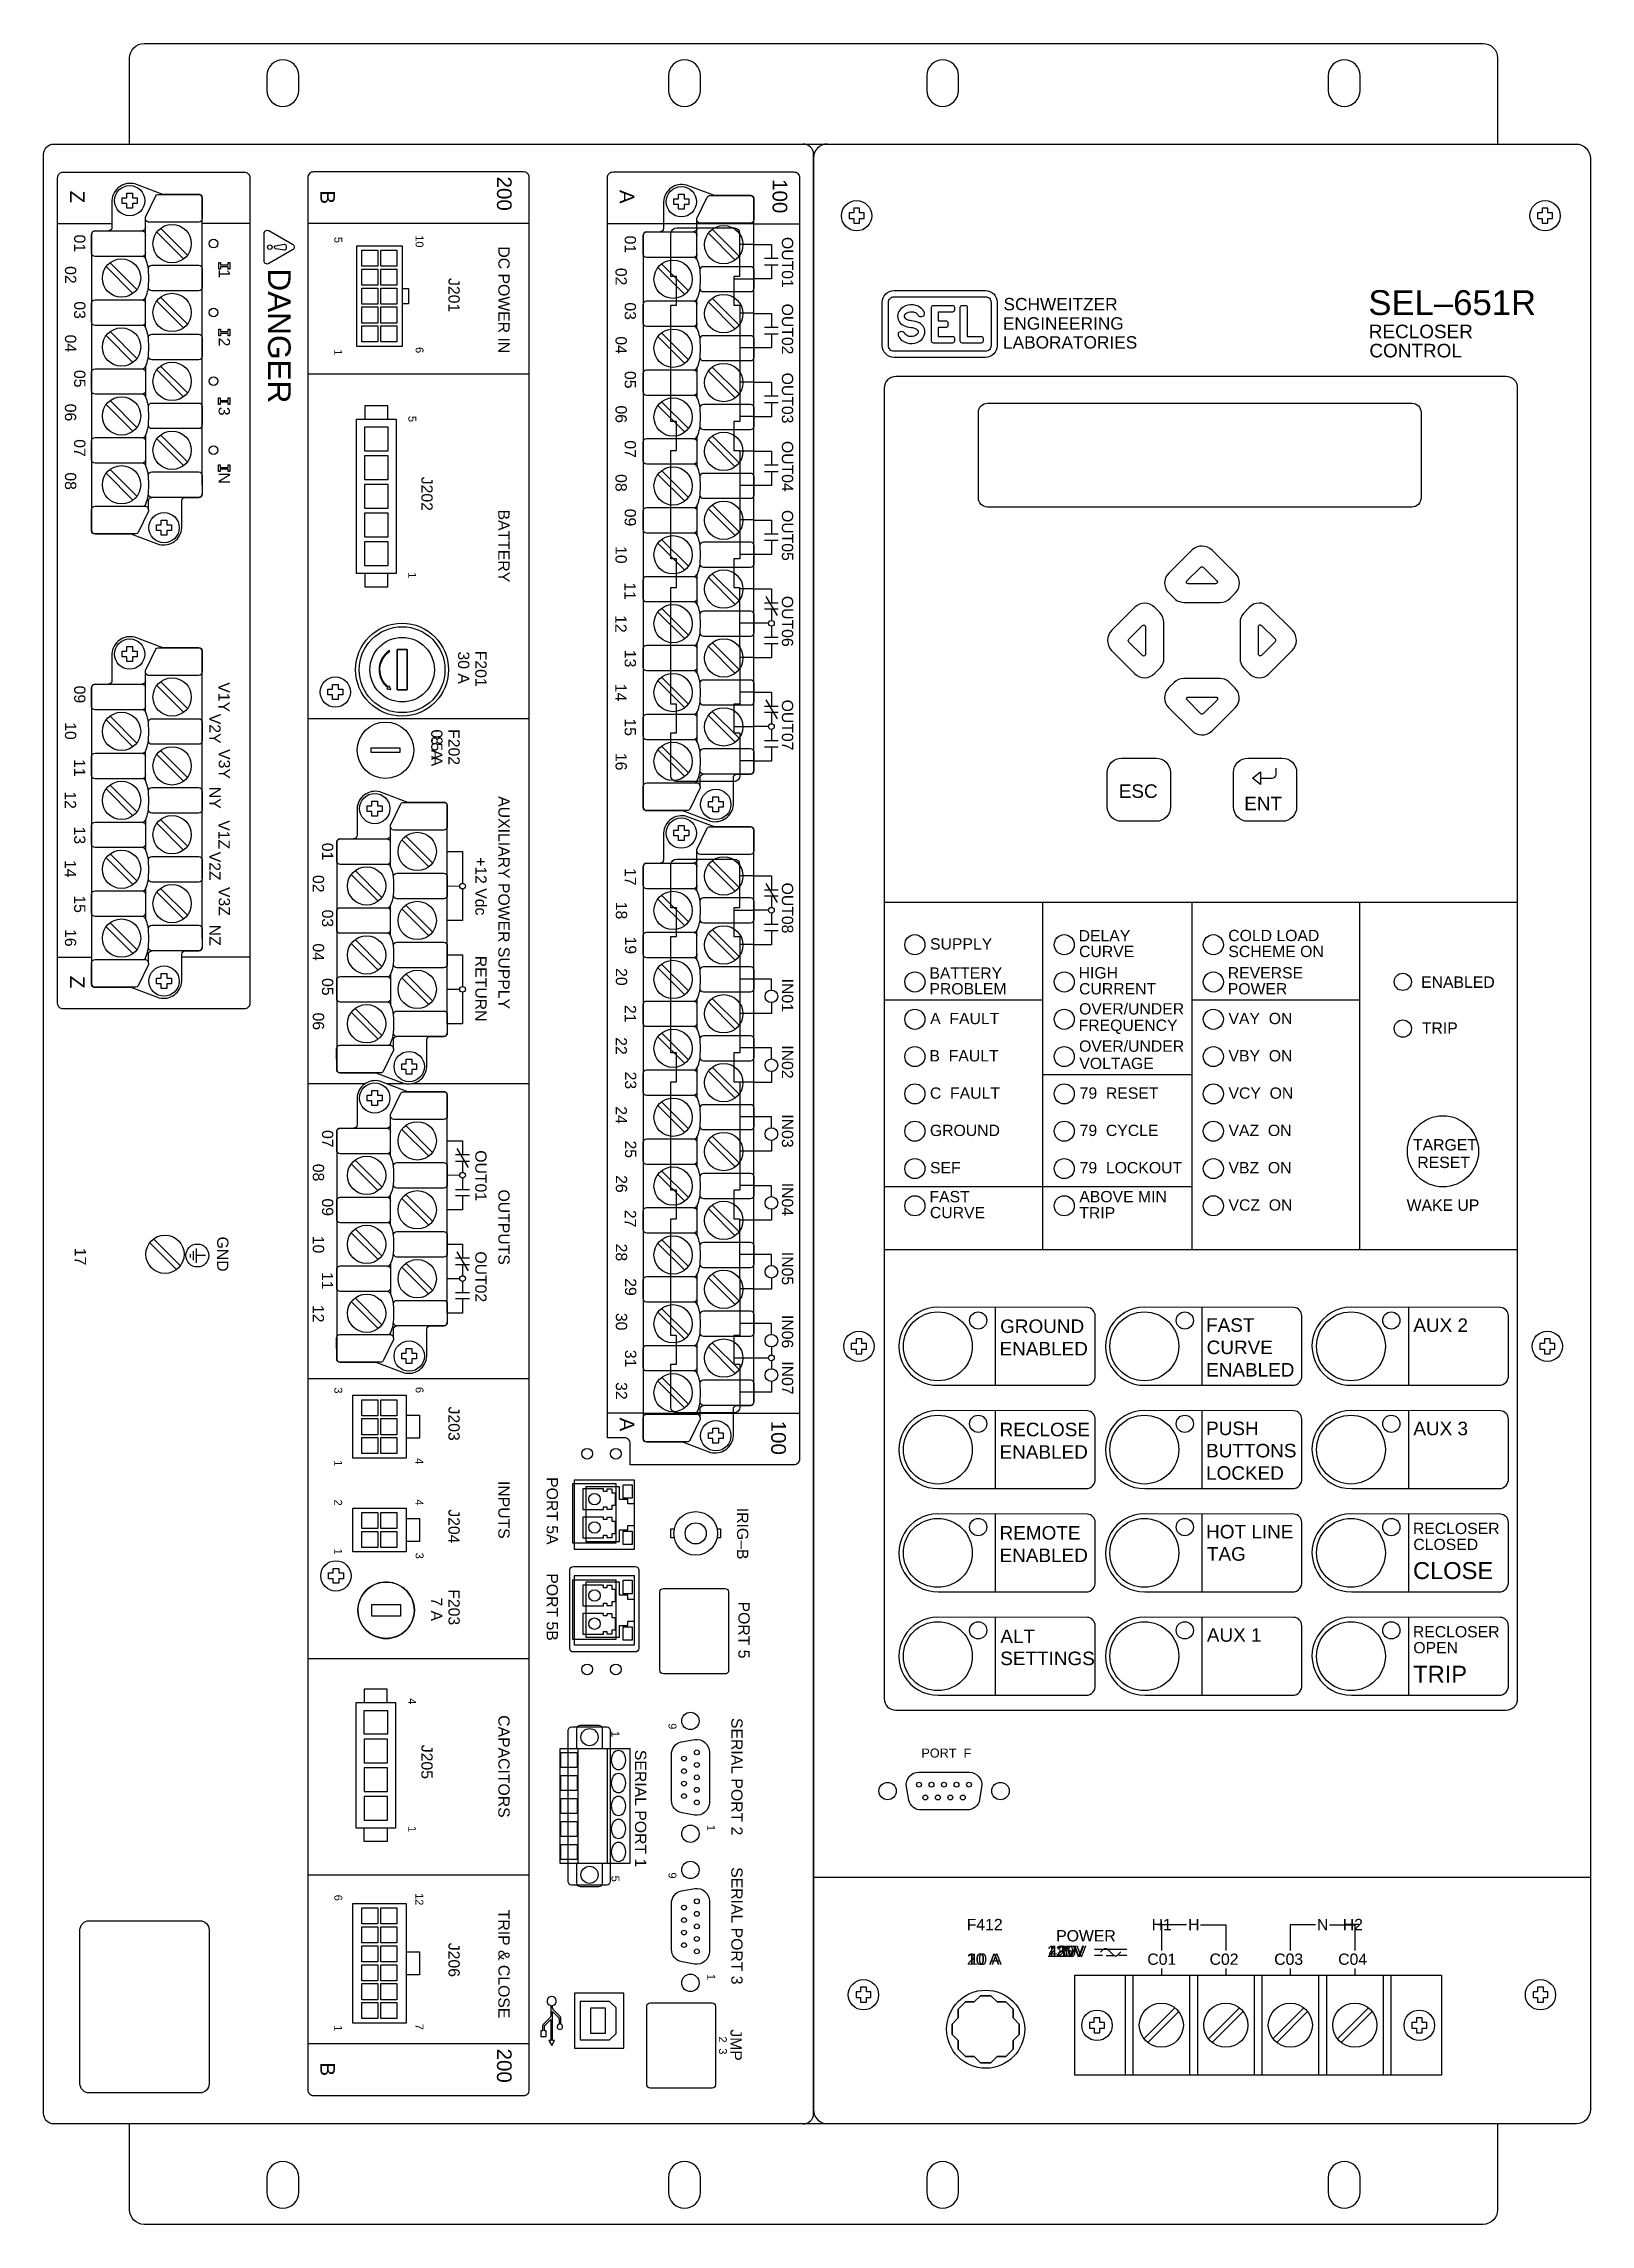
# Model space of a CAD drawing. Extents: x 3 to 47, y 1 to 34.4.
# Drawn here: x 8.52 to 22, y 1.74 to 20.74 of the extents above; entities that cross this region are included whole.
import ezdxf

# ---------------------------------------------------------------- set-up
doc = ezdxf.new("R2010")
doc.units = 0
doc.header["$MEASUREMENT"] = 0
for name, color, linetype in [('1_1__1__TRADITIONAL_RETROF', 7, 'CONTINUOUS'), ('1_2__2__G_W_VIPER-ST__G_W_', 7, 'CONTINUOUS'), ('1_3__3__ABB_OVR-3_VR3S__15', 7, 'CONTINUOUS'), ('1_4__4__G_W_CTRL_POWER_VIP', 7, 'CONTINUOUS'), ('1_5__5__ABB_JOSLYN_TRIMOD_', 7, 'CONTINUOUS'), ('1_6__6__EATON_NOVA-TS_TRIP', 7, 'CONTINUOUS'), ('1_7__8__SIEMENS_SDR_TRIPLE', 7, 'CONTINUOUS'), ('1_8__9__SIEMENS_SDR_3-PHAS', 7, 'CONTINUOUS'), ('1_9__A__SEL_MULTI-RECLOSER', 7, 'CONTINUOUS'), ('2_1__X__NONE', 7, 'CONTINUOUS'), ('2_2__8___7__12_VDC_INPUTS_', 7, 'CONTINUOUS'), ('2_3__A___2__125_VDC____5__', 7, 'CONTINUOUS'), ('2_4__B___2__48_VDC____5__1', 7, 'CONTINUOUS'), ('2_5__C___2__220_VDC____5__', 7, 'CONTINUOUS'), ('3_1__D___1__100BASE-FX__EI', 7, 'CONTINUOUS'), ('3_2__E___2__10-100BASE-T__', 7, 'CONTINUOUS'), ('3_3__F___2__100BASE-FX__EI', 7, 'CONTINUOUS'), ('3_4__L___1__10-100BASE-T__', 7, 'CONTINUOUS'), ('4_1__1__120_VAC__INCLUDES_', 7, 'CONTINUOUS'), ('4_2__2__230_VAC', 7, 'CONTINUOUS'), ('4_3__4__48_VDC', 7, 'CONTINUOUS'), ('4_4__3__125_VDC', 7, 'CONTINUOUS'), ('5_0____DWG', 7, 'CONTINUOUS')]:
    doc.layers.add(name, color=color, linetype=linetype)
doc.styles.add('ARIAL', font='arial.ttf')

msp = doc.modelspace()

# ---------------------------------------------------------------- texts
at = {"layer": '4_1__1__120_VAC__INCLUDES_', "style": 'ARIAL'}
for s, height, p in [('5', 0.0688, (11.699, 17.495)), ('J202', 0.0983, (11.812, 16.965)), ('BATTERY', 0.0983, (12.482, 16.679)), ('1', 0.0688, (11.698, 16.133)), ('30 A', 0.0983, (12.132, 15.443)), ('F201', 0.0983, (12.282, 15.449)), ('8 A', 0.0983, (11.898, 14.703))]:
    msp.add_text(s, height=height, rotation=270, dxfattribs=at).set_placement(p)
for s, p in [('F412', (16.564, 4.302)), ('H', (18.494, 4.301)), ('N', (19.617, 4.301)), ('POWER', (17.344, 4.204)), ('POWER', (17.344, 4.204)), ('10 A', (16.589, 4)), ('120V', (17.289, 4.069)), ('C01', (18.139, 4)), ('C02', (18.681, 4)), ('C03', (19.244, 4)), ('C04', (19.802, 4))]:
    msp.add_text(s, height=0.0983, dxfattribs=at).set_placement(p)
at = {"layer": '4_2__2__230_VAC', "style": 'ARIAL'}
for s, height, p in [('5', 0.0688, (11.699, 17.495)), ('J202', 0.0983, (11.812, 16.965)), ('BATTERY', 0.0983, (12.482, 16.679)), ('1', 0.0688, (11.698, 16.133)), ('30 A', 0.0983, (12.132, 15.443)), ('F201', 0.0983, (12.282, 15.449)), ('8 A', 0.0983, (11.898, 14.703))]:
    msp.add_text(s, height=height, rotation=270, dxfattribs=at).set_placement(p)
for s, p in [('H1', (18.176, 4.302)), ('H2', (19.842, 4.302)), ('POWER', (17.345, 4.204)), ('230V', (17.27, 4.068)), ('C01', (18.139, 4)), ('C02', (18.682, 4)), ('C03', (19.245, 4)), ('C04', (19.802, 4))]:
    msp.add_text(s, height=0.0983, dxfattribs=at).set_placement(p)
at = {"layer": '4_3__4__48_VDC', "style": 'ARIAL'}
msp.add_text('0.5 A', height=0.0983, rotation=270, dxfattribs=at).set_placement((11.898, 14.763))
for s, p in [('F412', (16.565, 4.302)), ('+', (18.222, 4.302)), ('POWER', (17.345, 4.204)), ('–', (19.911, 4.317)), ('20 A', (16.567, 4)), ('48V', (17.278, 4.069)), ('C01', (18.139, 4)), ('C02', (18.682, 4)), ('C03', (19.245, 4)), ('C04', (19.802, 4))]:
    msp.add_text(s, height=0.0983, dxfattribs=at).set_placement(p)
at = {"layer": '4_4__3__125_VDC', "style": 'ARIAL'}
msp.add_text('8 A', height=0.0983, rotation=270, dxfattribs=at).set_placement((11.898, 14.703))
for s, p in [('F412', (16.565, 4.302)), ('+', (18.222, 4.302)), ('POWER', (17.345, 4.204)), ('–', (19.911, 4.317)), ('10 A', (16.569, 4)), ('125V', (17.264, 4.069)), ('C01', (18.139, 4)), ('C02', (18.682, 4)), ('C03', (19.245, 4)), ('C04', (19.802, 4))]:
    msp.add_text(s, height=0.0983, dxfattribs=at).set_placement(p)
at = {"layer": '5_0____DWG', "style": 'ARIAL'}
for s, height, p in [('200', 0.1278, (12.471, 19.58)), ('Z', 0.128, (8.75, 19.458)), ('B', 0.128, (10.931, 19.46)), ('A', 0.128, (13.54, 19.464)), ('100', 0.1278, (14.873, 19.558)), ('01', 0.0983, (8.786, 19.075)), ('5', 0.0688, (11.054, 19.055)), ('10', 0.0688, (11.762, 19.069)), ('01', 0.0983, (13.584, 19.066)), ('OUT01', 0.0983, (14.954, 19.054)), ('DC POWER IN', 0.09833, (12.483, 18.972)), ('02', 0.0983, (8.706, 18.8)), ('1', 0.0983, (10.047, 18.773)), ('DANGER', 0.1967, (10.476, 18.78)), ('J201', 0.0983, (12.048, 18.696)), ('02', 0.0983, (13.504, 18.785)), ('03', 0.0983, (8.786, 18.493)), ('03', 0.0983, (13.584, 18.484)), ('OUT02', 0.0983, (14.954, 18.473)), ('04', 0.0983, (8.706, 18.203)), ('2', 0.0983, (10.046, 18.177)), ('1', 0.0688, (11.053, 18.077)), ('6', 0.0688, (11.762, 18.095)), ('04', 0.0983, (13.504, 18.188)), ('05', 0.0983, (8.786, 17.895)), ('05', 0.0983, (13.584, 17.886)), ('OUT03', 0.0983, (14.954, 17.872)), ('06', 0.0983, (8.706, 17.601)), ('3', 0.0983, (10.045, 17.574)), ('06', 0.0983, (13.504, 17.586)), ('07', 0.0983, (8.786, 17.292)), ('07', 0.0983, (13.584, 17.282)), ('OUT04', 0.0983, (14.954, 17.277)), ('08', 0.0983, (8.706, 17.003)), ('N', 0.0983, (10.045, 17.002)), ('08', 0.0983, (13.504, 16.988)), ('09', 0.0983, (13.584, 16.686)), ('OUT05', 0.0983, (14.954, 16.675)), ('10', 0.0983, (13.504, 16.361)), ('11', 0.0983, (13.582, 16.045)), ('OUT06', 0.0983, (14.954, 15.927)), ('12', 0.0983, (13.502, 15.759)), ('13', 0.0983, (13.584, 15.457)), ('09', 0.0983, (8.786, 15.145)), ('V1Y', 0.0983, (10.044, 15.174)), ('14', 0.0983, (13.502, 15.161)), ('OUT07', 0.0983, (14.954, 15.023)), ('V2Y', 0.0983, (9.964, 14.9)), ('15', 0.0983, (13.584, 14.859)), ('10', 0.0983, (8.706, 14.826)), ('F202', 0.0983, (12.048, 14.766)), ('11', 0.0983, (8.785, 14.505)), ('V3Y', 0.0983, (10.046, 14.592)), ('16', 0.0983, (13.504, 14.559)), ('NY', 0.0983, (9.964, 14.263)), ('12', 0.0983, (8.705, 14.224)), ('AUXILIARY POWER SUPPLY', 0.09833, (12.483, 14.182)), ('13', 0.0983, (8.786, 13.917)), ('V1Z', 0.0983, (10.044, 13.972)), ('V2Z', 0.0983, (9.964, 13.698)), ('01', 0.0983, (10.946, 13.776)), ('14', 0.0983, (8.705, 13.626)), ('+12 Vdc', 0.0983, (12.282, 13.651)), ('17', 0.0983, (13.585, 13.556)), ('15', 0.0983, (8.786, 13.318)), ('V3Z', 0.0983, (10.046, 13.391)), ('02', 0.0983, (10.866, 13.495)), ('OUT08', 0.0983, (14.954, 13.429)), ('03', 0.0983, (10.946, 13.194)), ('18', 0.0983, (13.507, 13.262)), ('16', 0.0983, (8.706, 13.024)), ('NZ', 0.0983, (9.964, 13.062)), ('19', 0.0983, (13.587, 12.959)), ('04', 0.0983, (10.866, 12.899)), ('RETURN', 0.0983, (12.282, 12.791)), ('Z', 0.128, (8.75, 12.617)), ('05', 0.0983, (10.946, 12.597)), ('20', 0.0983, (13.507, 12.684)), ('IN01', 0.0983, (14.954, 12.592)), ('21', 0.0983, (13.585, 12.363)), ('06', 0.0983, (10.866, 12.297)), ('22', 0.0983, (13.505, 12.082)), ('IN02', 0.0983, (14.954, 12.011)), ('23', 0.0983, (13.587, 11.782)), ('24', 0.0983, (13.505, 11.48)), ('07', 0.0983, (10.946, 11.273)), ('IN03', 0.0983, (14.954, 11.41)), ('OUT01', 0.0983, (12.282, 11.097)), ('25', 0.0983, (13.587, 11.182)), ('08', 0.0983, (10.866, 10.979)), ('26', 0.0983, (13.507, 10.88)), ('09', 0.0983, (10.946, 10.677)), ('OUTPUTS', 0.0983, (12.483, 10.755)), ('IN04', 0.0983, (14.954, 10.814)), ('27', 0.0983, (13.585, 10.578)), ('GND', 0.0983, (10.032, 10.345)), ('10', 0.0983, (10.866, 10.352)), ('28', 0.0983, (13.507, 10.283)), ('17', 0.0983, (8.792, 10.247)), ('OUT02', 0.0983, (12.282, 10.216)), ('IN05', 0.0983, (14.954, 10.212)), ('11', 0.0983, (10.945, 10.036)), ('29', 0.0983, (13.587, 9.982)), ('12', 0.0983, (10.865, 9.749)), ('30', 0.0983, (13.507, 9.68)), ('IN06', 0.0983, (14.954, 9.662)), ('31', 0.0983, (13.587, 9.358)), ('IN07', 0.0983, (14.954, 9.258)), ('3', 0.0688, (11.054, 9.031)), ('6', 0.0688, (11.762, 9.035)), ('32', 0.0983, (13.507, 9.077)), ('J203', 0.0983, (12.048, 8.864)), ('A', 0.128, (13.54, 8.768)), ('100', 0.1278, (14.861, 8.741)), ('1', 0.0688, (11.053, 8.397)), ('4', 0.0688, (11.761, 8.415)), ('INPUTS', 0.0983, (12.483, 8.216)), ('PORT 5A', 0.0983, (12.904, 8.249)), ('2', 0.0688, (11.053, 8.054)), ('4', 0.0688, (11.761, 8.055)), ('J204', 0.0983, (12.048, 7.969)), ('IRIG–B', 0.0983, (14.563, 7.982)), ('1', 0.0688, (11.053, 7.627)), ('3', 0.0688, (11.762, 7.591)), ('F203', 0.0983, (12.048, 7.272)), ('PORT 5B', 0.0983, (12.904, 7.411)), ('7 A', 0.0983, (11.896, 7.201)), ('PORT 5', 0.0983, (14.575, 7.165)), ('4', 0.0688, (11.698, 6.322)), ('CAPACITORS', 0.0983, (12.483, 6.175)), ('9', 0.0688, (13.966, 6.105)), ('SERIAL PORT 2', 0.09833, (14.513, 6.151)), ('J205', 0.0983, (11.812, 5.917)), ('1', 0.0688, (13.468, 6.038)), ('SERIAL PORT 1', 0.09833, (13.674, 5.873)), ('1', 0.0688, (11.698, 5.209)), ('1', 0.0688, (14.303, 5.22)), ('5', 0.0688, (13.469, 4.777)), ('9', 0.0688, (13.966, 4.805)), ('SERIAL PORT 3', 0.09833, (14.513, 4.851)), ('6', 0.0688, (11.054, 4.611)), ('12', 0.0688, (11.761, 4.625)), ('TRIP & CLOSE', 0.09833, (12.483, 4.48)), ('J206', 0.0983, (12.048, 4.192)), ('1', 0.0688, (14.304, 3.92)), ('1', 0.0688, (11.053, 3.474)), ('7', 0.0688, (11.761, 3.486)), ('JMP', 0.0983, (14.506, 3.438)), ('200', 0.1278, (12.471, 3.27)), ('2', 0.0688, (14.405, 3.376)), ('3', 0.0688, (14.406, 3.273)), ('B', 0.128, (10.931, 3.15))]:
    msp.add_text(s, height=height, rotation=270, dxfattribs=at).set_placement(p)
for s, height, p in [('SCHWEITZER', 0.1077, (16.885, 18.415)), ('SEL–651R', 0.2163, (20.065, 18.374)), ('ENGINEERING', 0.10766, (16.88, 18.247)), ('RECLOSER', 0.118, (20.069, 18.172)), ('LABORATORIES', 0.10766, (16.881, 18.082)), ('CONTROL', 0.118, (20.074, 18.005)), ('ESC', 0.118, (17.89, 14.167)), ('ENT', 0.118, (18.983, 14.059)), ('SUPPLY', 0.0983, (16.245, 12.846)), ('DELAY', 0.0983, (17.54, 12.917)), ('COLD LOAD', 0.0983, (18.844, 12.919)), ('CURVE', 0.0983, (17.544, 12.78)), ('SCHEME ON', 0.0983, (18.845, 12.78)), ('BATTERY', 0.0983, (16.24, 12.592)), ('PROBLEM', 0.0983, (16.24, 12.455)), ('HIGH', 0.0983, (17.54, 12.594)), ('CURRENT', 0.0983, (17.544, 12.455)), ('REVERSE', 0.0983, (18.84, 12.594)), ('POWER', 0.0983, (18.84, 12.455)), ('ENABLED', 0.0983, (20.525, 12.513)), ('ENABLED', 0.0983, (20.525, 12.512)), ('OVER/UNDER', 0.0983, (17.544, 12.28)), ('A  FAULT', 0.0983, (16.246, 12.196)), ('FREQUENCY', 0.0983, (17.54, 12.137)), ('VAY  ON', 0.0983, (18.846, 12.196)), ('TRIP', 0.0983, (20.531, 12.113)), ('TRIP', 0.0983, (20.531, 12.112)), ('OVER/UNDER', 0.0983, (17.544, 11.955)), ('VBY  ON', 0.0983, (18.846, 11.871)), ('B  FAULT', 0.0983, (16.24, 11.871)), ('VOLTAGE', 0.0983, (17.546, 11.805)), ('C  FAULT', 0.0983, (16.244, 11.546)), ('79  RESET', 0.0983, (17.549, 11.546)), ('VCY  ON', 0.0983, (18.846, 11.546)), ('GROUND', 0.0983, (16.244, 11.221)), ('79  CYCLE', 0.0983, (17.549, 11.221)), ('VAZ  ON', 0.0983, (18.846, 11.221)), ('TARGET', 0.0983, (20.454, 11.096)), ('TARGET', 0.0983, (20.454, 11.095)), ('RESET', 0.0983, (20.492, 10.943)), ('RESET', 0.0983, (20.492, 10.942)), ('SEF', 0.0983, (16.245, 10.896)), ('79  LOCKOUT', 0.09833, (17.549, 10.896)), ('VBZ  ON', 0.0983, (18.846, 10.896)), ('FAST', 0.0983, (16.24, 10.644)), ('ABOVE MIN', 0.0983, (17.546, 10.644)), ('VCZ  ON', 0.0983, (18.846, 10.571)), ('WAKE UP', 0.0983, (20.399, 10.57)), ('WAKE UP', 0.0983, (20.399, 10.569)), ('CURVE', 0.0983, (16.244, 10.505)), ('TRIP', 0.0983, (17.546, 10.503)), ('GROUND', 0.118, (16.856, 9.505)), ('FAST', 0.118, (18.651, 9.515)), ('AUX 2', 0.118, (20.457, 9.514)), ('ENABLED', 0.118, (16.851, 9.309)), ('CURVE', 0.118, (18.656, 9.321)), ('ENABLED', 0.118, (18.651, 9.125)), ('RECLOSE', 0.118, (16.851, 8.605)), ('PUSH', 0.118, (18.651, 8.615)), ('AUX 3', 0.118, (20.457, 8.614)), ('ENABLED', 0.118, (16.851, 8.409)), ('BUTTONS', 0.118, (18.651, 8.421)), ('LOCKED', 0.118, (18.651, 8.226)), ('REMOTE', 0.118, (16.851, 7.705)), ('HOT LINE', 0.118, (18.651, 7.715)), ('RECLOSER', 0.0983, (20.453, 7.753)), ('ENABLED', 0.118, (16.851, 7.509)), ('TAG', 0.118, (18.658, 7.521)), ('CLOSED', 0.0983, (20.457, 7.614)), ('CLOSE', 0.1475, (20.454, 7.361)), ('ALT', 0.118, (16.858, 6.803)), ('AUX 1', 0.118, (18.658, 6.815)), ('RECLOSER', 0.0983, (20.453, 6.853)), ('SETTINGS', 0.118, (16.857, 6.611)), ('OPEN', 0.0983, (20.457, 6.714)), ('TRIP', 0.1475, (20.456, 6.458)), ('PORT  F', 0.0787, (16.17, 5.806))]:
    msp.add_text(s, height=height, dxfattribs=at).set_placement(p)

# ---------------------------------------------------------------- linework, layer by layer
at = {"layer": '1_1__1__TRADITIONAL_RETROF'}
msp.add_lwpolyline([(11.38, 7.039), (11.38, 7.139), (11.63, 7.139), (11.63, 7.039), (11.38, 7.039)], dxfattribs=at)
msp.add_circle((11.505, 7.089), 0.246, dxfattribs=at)
at = {"layer": '1_2__2__G_W_VIPER-ST__G_W_'}
msp.add_circle((11.505, 7.089), 0.246, dxfattribs=at)
at = {"layer": '1_3__3__ABB_OVR-3_VR3S__15'}
msp.add_circle((11.505, 7.089), 0.246, dxfattribs=at)
at = {"layer": '1_4__4__G_W_CTRL_POWER_VIP'}
msp.add_lwpolyline([(11.63, 7.139), (11.63, 7.039), (11.38, 7.039), (11.38, 7.139)], close=True, dxfattribs=at)
msp.add_circle((11.505, 7.089), 0.246, dxfattribs=at)
at = {"layer": '1_5__5__ABB_JOSLYN_TRIMOD_'}
msp.add_circle((11.505, 7.089), 0.246, dxfattribs=at)
at = {"layer": '1_6__6__EATON_NOVA-TS_TRIP'}
msp.add_lwpolyline([(11.38, 7.039), (11.38, 7.139), (11.63, 7.139), (11.63, 7.039), (11.38, 7.039)], dxfattribs=at)
msp.add_circle((11.505, 7.089), 0.246, dxfattribs=at)
at = {"layer": '1_7__8__SIEMENS_SDR_TRIPLE'}
msp.add_circle((11.505, 7.089), 0.246, dxfattribs=at)
at = {"layer": '1_8__9__SIEMENS_SDR_3-PHAS'}
msp.add_lwpolyline([(11.505, 6.843), (11.53, 6.844), (11.554, 6.848), (11.577, 6.854), (11.599, 6.862), (11.621, 6.872), (11.641, 6.884), (11.66, 6.897), (11.677, 6.913), (11.693, 6.93), (11.707, 6.948), (11.719, 6.968), (11.73, 6.989), (11.739, 7.011), (11.745, 7.034), (11.749, 7.058), (11.751, 7.083), (11.75, 7.107), (11.747, 7.132), (11.742, 7.155), (11.734, 7.178), (11.725, 7.199), (11.713, 7.22), (11.7, 7.239), (11.685, 7.256), (11.668, 7.273), (11.65, 7.287), (11.631, 7.3), (11.61, 7.311), (11.588, 7.32), (11.566, 7.327), (11.542, 7.332), (11.518, 7.334), (11.493, 7.334), (11.468, 7.332), (11.444, 7.327), (11.422, 7.32), (11.4, 7.311), (11.379, 7.3), (11.36, 7.287), (11.341, 7.273), (11.325, 7.256), (11.31, 7.239), (11.296, 7.22), (11.285, 7.199), (11.275, 7.178), (11.268, 7.155), (11.262, 7.132), (11.259, 7.107), (11.259, 7.083), (11.261, 7.058), (11.265, 7.034), (11.271, 7.011), (11.28, 6.989), (11.29, 6.968), (11.303, 6.948), (11.317, 6.93), (11.333, 6.913), (11.35, 6.897), (11.369, 6.884), (11.389, 6.872), (11.411, 6.862), (11.433, 6.854), (11.456, 6.848), (11.48, 6.844)], close=True, dxfattribs=at)
at = {"layer": '1_9__A__SEL_MULTI-RECLOSER'}
msp.add_circle((11.505, 7.089), 0.246, dxfattribs=at)
at = {"layer": '2_1__X__NONE'}
for points in [[(13.924, 19.17), (14.71, 19.17)], [(14.71, 18.989), (14.587, 18.989)], [(14.536, 18.689), (14.71, 18.689)], [(14.71, 18.389), (14.587, 18.389)], [(14.71, 18.089), (14.587, 18.089)], [(14.71, 17.789), (14.587, 17.789)], [(14.71, 17.489), (14.587, 17.489)], [(14.71, 17.189), (14.587, 17.189)], [(14.71, 16.889), (14.587, 16.889)], [(14.71, 16.589), (14.587, 16.589)], [(14.71, 16.289), (14.587, 16.289)], [(14.71, 15.989), (14.587, 15.989)], [(14.71, 15.689), (14.587, 15.689)], [(14.71, 15.389), (14.587, 15.389)], [(14.71, 15.089), (14.587, 15.089)], [(14.536, 14.789), (14.71, 14.789)], [(14.71, 14.489), (14.587, 14.489)], [(14.71, 13.489), (14.587, 13.489)], [(14.536, 13.189), (14.71, 13.189)], [(14.71, 12.889), (14.587, 12.889)], [(14.71, 12.589), (14.587, 12.589)], [(14.71, 12.289), (14.587, 12.289)], [(14.71, 11.989), (14.587, 11.989)], [(14.71, 11.689), (14.587, 11.689)], [(14.71, 11.389), (14.587, 11.389)], [(14.71, 11.089), (14.587, 11.089)], [(14.71, 10.789), (14.587, 10.789)], [(14.71, 10.489), (14.587, 10.489)], [(14.71, 10.189), (14.587, 10.189)], [(14.71, 9.889), (14.587, 9.889)], [(14.71, 9.589), (14.587, 9.589)], [(14.536, 9.289), (14.71, 9.289)], [(14.71, 8.989), (14.587, 8.989)], [(13.746, 8.807), (14.532, 8.807)]]:
    msp.add_lwpolyline(points, dxfattribs=at)
for points in [[(14.038, 19.134), (14.54, 19.134, -0.385662), (14.586, 19.085), (14.586, 18.71), (14.536, 18.71), (14.536, 18.46), (14.587, 18.46), (14.587, 17.445), (14.536, 17.445), (14.536, 17.194), (14.587, 17.194), (14.587, 16.25), (14.536, 16.25), (14.536, 16), (14.586, 16), (14.587, 14.984), (14.536, 14.984), (14.536, 14.734), (14.587, 14.734), (14.587, 14.363, -0.439503), (14.535, 14.31), (14.043, 14.31, -0.46288), (13.986, 14.363), (13.986, 14.734), (14.036, 14.734), (14.036, 14.984), (13.986, 14.984), (13.986, 16), (14.036, 16), (14.036, 16.25), (13.986, 16.25), (13.986, 17.194), (14.036, 17.194), (14.036, 17.445), (13.986, 17.445), (13.986, 18.46), (14.036, 18.46), (14.036, 18.71), (13.986, 18.71), (13.986, 19.086, -0.406493)], [(14.038, 13.634), (14.54, 13.634, -0.385662), (14.586, 13.585), (14.586, 13.21), (14.536, 13.21), (14.536, 12.96), (14.587, 12.96), (14.587, 11.945), (14.536, 11.945), (14.536, 11.694), (14.587, 11.694), (14.587, 10.75), (14.536, 10.75), (14.536, 10.5), (14.586, 10.5), (14.587, 9.484), (14.536, 9.484), (14.536, 9.234), (14.587, 9.234), (14.587, 8.863, -0.439503), (14.535, 8.81), (14.043, 8.81, -0.46288), (13.986, 8.863), (13.986, 9.234), (14.036, 9.234), (14.036, 9.484), (13.986, 9.484), (13.986, 10.5), (14.036, 10.5), (14.036, 10.75), (13.986, 10.75), (13.986, 11.694), (14.036, 11.694), (14.036, 11.945), (13.986, 11.945), (13.986, 12.96), (14.036, 12.96), (14.036, 13.21), (13.986, 13.21), (13.986, 13.586, -0.406493)]]:
    msp.add_lwpolyline(points, format="xyb", close=True, dxfattribs=at)
at = {"layer": '2_2__8___7__12_VDC_INPUTS_'}
for points in [[(13.775, 19.098, 0.414213), (13.745, 19.068), (13.745, 14.086, 0.414214), (13.775, 14.056), (14.088, 14.056), (14.333, 13.965, 0.480048), (14.531, 14.11), (14.531, 14.344, -0.414214), (14.561, 14.374), (14.68, 14.374, 0.414212), (14.71, 14.404), (14.71, 14.404), (14.71, 19.385, 0.414215), (14.68, 19.415), (14.367, 19.415), (14.122, 19.506, 0.47859), (13.923, 19.361), (13.923, 19.128, -0.414214), (13.893, 19.098)], [(14.214, 18.858), (14.214, 19.216), (14.304, 19.402, -0.241986), (14.324, 19.415), (14.68, 19.415, -0.422157), (14.709, 19.388), (14.71, 19.204, -0.414214), (14.68, 19.174), (14.243, 19.174, -0.390527), (14.214, 19.204)], [(14.214, 18.905, -0.414214), (14.184, 18.875), (13.775, 18.875, -0.414214), (13.745, 18.905), (13.745, 19.068, -0.414214), (13.775, 19.098), (14.184, 19.098, -0.414214), (14.214, 19.068)], [(14.214, 19.128, -0.414214), (14.184, 19.098)], [(14.184, 18.497, 0.191033), (14.208, 18.505, 0.081668), (14.218, 18.521, 0.0591), (14.238, 18.585, 0.034646), (14.245, 18.686, 0.03436), (14.238, 18.787, 0.0591), (14.218, 18.851, 0.081668), (14.208, 18.866, 0.191033), (14.184, 18.875)], [(14.241, 18.76), (14.241, 18.768, -0.414214), (14.271, 18.798), (14.68, 18.798, -0.414214), (14.71, 18.768), (14.71, 18.605, -0.414214), (14.68, 18.575), (14.271, 18.575, -0.414214), (14.241, 18.605), (14.241, 18.612)], [(14.214, 18.304, -0.414214), (14.184, 18.274), (13.775, 18.274, -0.414214), (13.745, 18.304), (13.745, 18.467, -0.414214), (13.775, 18.497), (14.184, 18.497, -0.414214), (14.214, 18.467)], [(14.184, 17.896, 0.191033), (14.208, 17.905, 0.081668), (14.218, 17.92, 0.0591), (14.238, 17.984, 0.034646), (14.245, 18.085, 0.03436), (14.238, 18.186, 0.0591), (14.218, 18.25, 0.081668), (14.208, 18.265, 0.191033), (14.184, 18.274)], [(14.241, 18.159), (14.241, 18.167, -0.414214), (14.271, 18.197), (14.68, 18.197, -0.414214), (14.71, 18.167), (14.71, 18.004, -0.414214), (14.68, 17.974), (14.271, 17.974, -0.414214), (14.241, 18.004), (14.241, 18.011)], [(14.214, 17.704, -0.414214), (14.184, 17.674), (13.775, 17.674, -0.414214), (13.745, 17.704), (13.745, 17.867, -0.414214), (13.775, 17.897), (14.184, 17.897, -0.414214), (14.214, 17.867)], [(14.184, 17.296, 0.191033), (14.208, 17.305, 0.081668), (14.218, 17.32, 0.0591), (14.238, 17.384, 0.034646), (14.245, 17.485, 0.03436), (14.238, 17.586, 0.0591), (14.218, 17.65, 0.081668), (14.208, 17.665, 0.191033), (14.184, 17.674)], [(14.241, 17.559), (14.241, 17.567, -0.414214), (14.271, 17.597), (14.68, 17.597, -0.414214), (14.71, 17.567), (14.71, 17.404, -0.414214), (14.68, 17.374), (14.271, 17.374, -0.414214), (14.241, 17.404), (14.241, 17.411)], [(14.214, 17.104, -0.414214), (14.184, 17.074), (13.775, 17.074, -0.414214), (13.745, 17.104), (13.745, 17.267, -0.414214), (13.775, 17.297), (14.184, 17.297, -0.414214), (14.214, 17.267)], [(14.184, 16.696, 0.191033), (14.208, 16.705, 0.081668), (14.218, 16.72, 0.0591), (14.238, 16.784, 0.034646), (14.245, 16.885, 0.03436), (14.238, 16.986, 0.0591), (14.218, 17.05, 0.081668), (14.208, 17.065, 0.191033), (14.184, 17.074)], [(14.241, 16.959), (14.241, 16.967, -0.414214), (14.271, 16.997), (14.68, 16.997, -0.414214), (14.71, 16.967), (14.71, 16.804, -0.414214), (14.68, 16.774), (14.271, 16.774, -0.414214), (14.241, 16.804), (14.241, 16.811)], [(14.214, 16.504, -0.414214), (14.184, 16.474), (13.775, 16.474, -0.414214), (13.745, 16.504), (13.745, 16.667, -0.414214), (13.775, 16.697), (14.184, 16.697, -0.414214), (14.214, 16.667)], [(14.184, 16.096, 0.191033), (14.208, 16.105, 0.081668), (14.218, 16.12, 0.0591), (14.238, 16.184, 0.034646), (14.245, 16.285, 0.03436), (14.238, 16.386, 0.0591), (14.218, 16.45, 0.081668), (14.208, 16.465, 0.191033), (14.184, 16.474)], [(14.241, 16.359), (14.241, 16.367, -0.414214), (14.271, 16.397), (14.68, 16.397, -0.414214), (14.71, 16.367), (14.71, 16.204, -0.414214), (14.68, 16.174), (14.271, 16.174, -0.414214), (14.241, 16.204), (14.241, 16.211)], [(14.214, 15.904, -0.414214), (14.184, 15.874), (13.775, 15.874, -0.414214), (13.745, 15.904), (13.745, 16.067, -0.414214), (13.775, 16.097), (14.184, 16.097, -0.414214), (14.214, 16.067)], [(14.184, 15.496, 0.191033), (14.208, 15.505, 0.081668), (14.218, 15.52, 0.0591), (14.238, 15.584, 0.034646), (14.245, 15.685, 0.03436), (14.238, 15.786, 0.0591), (14.218, 15.85, 0.081668), (14.208, 15.865, 0.191033), (14.184, 15.874)], [(14.241, 15.759), (14.241, 15.767, -0.414214), (14.271, 15.797), (14.68, 15.797, -0.414214), (14.71, 15.767), (14.71, 15.604, -0.414214), (14.68, 15.574), (14.271, 15.574, -0.414214), (14.241, 15.604), (14.241, 15.611)], [(14.214, 15.304, -0.414214), (14.184, 15.274), (13.775, 15.274, -0.414214), (13.745, 15.304), (13.745, 15.467, -0.414214), (13.775, 15.497), (14.184, 15.497, -0.414214), (14.214, 15.467)], [(14.184, 14.896, 0.191033), (14.208, 14.905, 0.081668), (14.218, 14.92, 0.0591), (14.238, 14.984, 0.034646), (14.245, 15.085, 0.03436), (14.238, 15.186, 0.0591), (14.218, 15.25, 0.081668), (14.208, 15.265, 0.191033), (14.184, 15.274)], [(14.241, 15.159), (14.241, 15.167, -0.414214), (14.271, 15.197), (14.68, 15.197, -0.414214), (14.71, 15.167), (14.71, 15.004, -0.414214), (14.68, 14.974), (14.271, 14.974, -0.414214), (14.241, 15.004), (14.241, 15.011)], [(14.214, 14.704, -0.414214), (14.184, 14.674), (13.775, 14.674, -0.414214), (13.745, 14.704), (13.745, 14.867, -0.414214), (13.775, 14.897), (14.184, 14.897, -0.414214), (14.214, 14.867)], [(14.193, 14.297, 0.127742), (14.208, 14.305, 0.081668), (14.218, 14.32, 0.0591), (14.238, 14.384, 0.034646), (14.245, 14.485, 0.03436), (14.238, 14.586, 0.0591), (14.218, 14.65, 0.081668), (14.208, 14.665, 0.191033), (14.184, 14.674)], [(14.241, 14.559), (14.241, 14.567, -0.414214), (14.271, 14.597), (14.68, 14.597, -0.414214), (14.71, 14.567), (14.71, 14.404, -0.414214), (14.68, 14.374), (14.271, 14.374, -0.414214), (14.241, 14.404), (14.241, 14.411)], [(14.241, 14.267), (14.241, 14.344, -0.414214), (14.271, 14.374)], [(13.775, 13.597, 0.414213), (13.745, 13.567), (13.745, 8.586, 0.414214), (13.775, 8.556), (14.088, 8.556), (14.333, 8.465, 0.480048), (14.531, 8.61), (14.531, 8.844, -0.414214), (14.561, 8.874), (14.68, 8.874, 0.414212), (14.71, 8.904), (14.71, 8.904), (14.71, 13.885, 0.414215), (14.68, 13.915), (14.367, 13.915), (14.122, 14.006, 0.47859), (13.923, 13.861), (13.923, 13.627, -0.414214), (13.893, 13.597)], [(14.214, 13.358), (14.214, 13.716), (14.304, 13.902, -0.241986), (14.324, 13.915), (14.68, 13.915, -0.422157), (14.709, 13.888), (14.71, 13.704, -0.414214), (14.68, 13.674), (14.243, 13.674, -0.390527), (14.214, 13.704)], [(14.214, 13.405, -0.414214), (14.184, 13.375), (13.775, 13.375, -0.414214), (13.745, 13.405), (13.745, 13.567, -0.414214), (13.775, 13.597), (14.184, 13.597, -0.414214), (14.214, 13.567)], [(14.214, 13.627, -0.414214), (14.184, 13.597)], [(14.184, 12.997, 0.191033), (14.208, 13.005, 0.081668), (14.218, 13.021, 0.0591), (14.238, 13.085, 0.034646), (14.245, 13.186, 0.03436), (14.238, 13.287, 0.0591), (14.218, 13.35, 0.081668), (14.208, 13.366, 0.191033), (14.184, 13.375)], [(14.241, 13.26), (14.241, 13.268, -0.414214), (14.271, 13.298), (14.68, 13.298, -0.414214), (14.71, 13.268), (14.71, 13.105, -0.414214), (14.68, 13.075), (14.271, 13.075, -0.414214), (14.241, 13.105), (14.241, 13.112)], [(14.214, 12.804, -0.414214), (14.184, 12.774), (13.775, 12.774, -0.414214), (13.745, 12.804), (13.745, 12.967, -0.414214), (13.775, 12.997), (14.184, 12.997, -0.414214), (14.214, 12.967)], [(14.184, 12.396, 0.191033), (14.208, 12.404, 0.081668), (14.218, 12.42, 0.0591), (14.238, 12.484, 0.034646), (14.245, 12.585, 0.03436), (14.238, 12.686, 0.0591), (14.218, 12.75, 0.081668), (14.208, 12.765, 0.191033), (14.184, 12.774)], [(14.241, 12.659), (14.241, 12.667, -0.414214), (14.271, 12.697), (14.68, 12.697, -0.414214), (14.71, 12.667), (14.71, 12.504, -0.414214), (14.68, 12.474), (14.271, 12.474, -0.414214), (14.241, 12.504), (14.241, 12.511)], [(14.214, 12.204, -0.414214), (14.184, 12.174), (13.775, 12.174, -0.414214), (13.745, 12.204), (13.745, 12.367, -0.414214), (13.775, 12.397), (14.184, 12.397, -0.414214), (14.214, 12.367)], [(14.184, 11.796, 0.191033), (14.208, 11.804, 0.081668), (14.218, 11.82, 0.0591), (14.238, 11.884, 0.034646), (14.245, 11.985, 0.03436), (14.238, 12.086, 0.0591), (14.218, 12.15, 0.081668), (14.208, 12.165, 0.191033), (14.184, 12.174)], [(14.241, 12.059), (14.241, 12.067, -0.414214), (14.271, 12.097), (14.68, 12.097, -0.414214), (14.71, 12.067), (14.71, 11.904, -0.414214), (14.68, 11.874), (14.271, 11.874, -0.414214), (14.241, 11.904), (14.241, 11.911)], [(14.214, 11.604, -0.414214), (14.184, 11.574), (13.775, 11.574, -0.414214), (13.745, 11.604), (13.745, 11.767, -0.414214), (13.775, 11.797), (14.184, 11.797, -0.414214), (14.214, 11.767)], [(14.184, 11.196, 0.191033), (14.208, 11.204, 0.081668), (14.218, 11.22, 0.0591), (14.238, 11.284, 0.034646), (14.245, 11.385, 0.03436), (14.238, 11.486, 0.0591), (14.218, 11.55, 0.081668), (14.208, 11.565, 0.191033), (14.184, 11.574)], [(14.241, 11.459), (14.241, 11.467, -0.414214), (14.271, 11.497), (14.68, 11.497, -0.414214), (14.71, 11.467), (14.71, 11.304, -0.414214), (14.68, 11.274), (14.271, 11.274, -0.414214), (14.241, 11.304), (14.241, 11.311)], [(14.214, 11.004, -0.414214), (14.184, 10.974), (13.775, 10.974, -0.414214), (13.745, 11.004), (13.745, 11.167, -0.414214), (13.775, 11.197), (14.184, 11.197, -0.414214), (14.214, 11.167)], [(14.184, 10.596, 0.191033), (14.208, 10.604, 0.081668), (14.218, 10.62, 0.0591), (14.238, 10.684, 0.034646), (14.245, 10.785, 0.03436), (14.238, 10.886, 0.0591), (14.218, 10.95, 0.081668), (14.208, 10.965, 0.191033), (14.184, 10.974)], [(14.241, 10.859), (14.241, 10.867, -0.414214), (14.271, 10.897), (14.68, 10.897, -0.414214), (14.71, 10.867), (14.71, 10.704, -0.414214), (14.68, 10.674), (14.271, 10.674, -0.414214), (14.241, 10.704), (14.241, 10.711)], [(14.214, 10.404, -0.414214), (14.184, 10.374), (13.775, 10.374, -0.414214), (13.745, 10.404), (13.745, 10.567, -0.414214), (13.775, 10.597), (14.184, 10.597, -0.414214), (14.214, 10.567)], [(14.184, 9.996, 0.191033), (14.208, 10.004, 0.081668), (14.218, 10.02, 0.0591), (14.238, 10.084, 0.034646), (14.245, 10.185, 0.03436), (14.238, 10.286, 0.0591), (14.218, 10.35, 0.081668), (14.208, 10.365, 0.191033), (14.184, 10.374)], [(14.241, 10.259), (14.241, 10.267, -0.414214), (14.271, 10.297), (14.68, 10.297, -0.414214), (14.71, 10.267), (14.71, 10.104, -0.414214), (14.68, 10.074), (14.271, 10.074, -0.414214), (14.241, 10.104), (14.241, 10.111)], [(14.214, 9.804, -0.414214), (14.184, 9.774), (13.775, 9.774, -0.414214), (13.745, 9.804), (13.745, 9.967, -0.414214), (13.775, 9.997), (14.184, 9.997, -0.414214), (14.214, 9.967)], [(14.184, 9.396, 0.191033), (14.208, 9.404, 0.081668), (14.218, 9.42, 0.0591), (14.238, 9.484, 0.034646), (14.245, 9.585, 0.03436), (14.238, 9.686, 0.0591), (14.218, 9.75, 0.081668), (14.208, 9.765, 0.191033), (14.184, 9.774)], [(14.241, 9.659), (14.241, 9.667, -0.414214), (14.271, 9.697), (14.68, 9.697, -0.414214), (14.71, 9.667), (14.71, 9.504, -0.414214), (14.68, 9.474), (14.271, 9.474, -0.414214), (14.241, 9.504), (14.241, 9.511)], [(14.214, 9.204, -0.414214), (14.184, 9.174), (13.775, 9.174, -0.414214), (13.745, 9.204), (13.745, 9.367, -0.414214), (13.775, 9.397), (14.184, 9.397, -0.414214), (14.214, 9.367)], [(14.193, 8.797, 0.127742), (14.208, 8.804, 0.081668), (14.218, 8.82, 0.0591), (14.238, 8.884, 0.034646), (14.245, 8.985, 0.03436), (14.238, 9.086, 0.0591), (14.218, 9.15, 0.081668), (14.208, 9.165, 0.191033), (14.184, 9.174)], [(14.241, 9.059), (14.241, 9.067, -0.414214), (14.271, 9.097), (14.68, 9.097, -0.414214), (14.71, 9.067), (14.71, 8.904, -0.414214), (14.68, 8.874), (14.271, 8.874, -0.414214), (14.241, 8.904), (14.241, 8.911)], [(14.241, 8.767), (14.241, 8.844, -0.414214), (14.271, 8.874)]]:
    msp.add_lwpolyline(points, format="xyb", dxfattribs=at)
for points in [[(14.102, 19.386), (14.143, 19.386), (14.143, 19.336), (14.102, 19.336), (14.102, 19.295), (14.052, 19.295), (14.052, 19.336), (14.012, 19.336), (14.012, 19.386), (14.052, 19.386), (14.052, 19.426), (14.102, 19.426)], [(14.403, 14.135), (14.443, 14.135), (14.443, 14.085), (14.403, 14.085), (14.403, 14.045), (14.353, 14.045), (14.353, 14.085), (14.313, 14.085), (14.313, 14.135), (14.353, 14.135), (14.353, 14.175), (14.403, 14.175)], [(14.102, 13.885), (14.143, 13.885), (14.143, 13.835), (14.102, 13.835), (14.102, 13.795), (14.052, 13.795), (14.052, 13.835), (14.012, 13.835), (14.012, 13.885), (14.052, 13.885), (14.052, 13.926), (14.102, 13.926)], [(14.403, 8.635), (14.443, 8.635), (14.443, 8.585), (14.403, 8.585), (14.403, 8.545), (14.353, 8.545), (14.353, 8.585), (14.313, 8.585), (14.313, 8.635), (14.353, 8.635), (14.353, 8.675), (14.403, 8.675)]]:
    msp.add_lwpolyline(points, close=True, dxfattribs=at)
for points in [[(14.548, 18.853), (14.314, 19.087)], [(14.581, 18.886), (14.347, 19.121)], [(14.14, 18.586), (13.906, 18.82)], [(14.107, 18.552), (13.873, 18.787)], [(14.214, 18.257), (14.214, 18.513)], [(14.548, 18.252), (14.314, 18.486)], [(14.581, 18.286), (14.347, 18.52)], [(14.107, 17.952), (13.873, 18.186)], [(14.14, 17.985), (13.906, 18.219)], [(14.214, 17.913), (14.214, 17.657)], [(14.548, 17.652), (14.314, 17.886)], [(14.581, 17.686), (14.347, 17.92)], [(14.107, 17.352), (13.873, 17.586)], [(14.14, 17.385), (13.906, 17.619)], [(14.214, 17.313), (14.214, 17.057)], [(14.581, 17.086), (14.347, 17.32)], [(14.548, 17.052), (14.314, 17.286)], [(14.107, 16.752), (13.873, 16.986)], [(14.14, 16.785), (13.906, 17.019)], [(14.214, 16.713), (14.214, 16.457)], [(14.548, 16.452), (14.314, 16.686)], [(14.581, 16.486), (14.347, 16.72)], [(14.107, 16.152), (13.873, 16.386)], [(14.14, 16.185), (13.906, 16.419)], [(14.214, 16.113), (14.214, 15.857)], [(14.548, 15.852), (14.314, 16.086)], [(14.581, 15.886), (14.347, 16.12)], [(14.107, 15.552), (13.873, 15.786)], [(14.14, 15.585), (13.906, 15.819)], [(14.214, 15.513), (14.214, 15.257)], [(14.548, 15.252), (14.314, 15.486)], [(14.581, 15.286), (14.347, 15.52)], [(14.14, 14.985), (13.906, 15.219)], [(14.107, 14.952), (13.873, 15.186)], [(14.214, 14.913), (14.214, 14.657)], [(14.548, 14.652), (14.314, 14.886)], [(14.581, 14.686), (14.347, 14.92)], [(14.107, 14.352), (13.873, 14.586)], [(14.14, 14.385), (13.906, 14.619)], [(14.215, 14.297), (14.215, 14.314)], [(14.548, 13.353), (14.314, 13.587)], [(14.581, 13.386), (14.347, 13.621)], [(14.14, 13.086), (13.906, 13.32)], [(14.107, 13.052), (13.873, 13.286)], [(14.214, 12.757), (14.214, 13.013)], [(14.548, 12.752), (14.314, 12.986)], [(14.581, 12.786), (14.347, 13.02)], [(14.107, 12.452), (13.873, 12.686)], [(14.14, 12.485), (13.906, 12.719)], [(14.214, 12.412), (14.214, 12.157)], [(14.548, 12.152), (14.314, 12.386)], [(14.581, 12.186), (14.347, 12.42)], [(14.107, 11.852), (13.873, 12.086)], [(14.14, 11.885), (13.906, 12.119)], [(14.214, 11.812), (14.214, 11.557)], [(14.548, 11.552), (14.314, 11.786)], [(14.581, 11.586), (14.347, 11.82)], [(14.107, 11.252), (13.873, 11.486)], [(14.14, 11.285), (13.906, 11.519)], [(14.214, 11.212), (14.214, 10.957)], [(14.581, 10.986), (14.347, 11.22)], [(14.548, 10.952), (14.314, 11.186)], [(14.107, 10.652), (13.873, 10.886)], [(14.14, 10.685), (13.906, 10.919)], [(14.214, 10.612), (14.214, 10.357)], [(14.548, 10.352), (14.314, 10.586)], [(14.581, 10.386), (14.347, 10.62)], [(14.107, 10.052), (13.873, 10.286)], [(14.14, 10.085), (13.906, 10.319)], [(14.214, 10.012), (14.214, 9.757)], [(14.548, 9.752), (14.314, 9.986)], [(14.581, 9.786), (14.347, 10.02)], [(14.14, 9.485), (13.906, 9.719)], [(14.107, 9.452), (13.873, 9.686)], [(14.214, 9.412), (14.214, 9.157)], [(14.548, 9.152), (14.314, 9.386)], [(14.581, 9.186), (14.347, 9.42)], [(14.107, 8.851), (13.873, 9.086)], [(14.14, 8.885), (13.906, 9.119)], [(14.215, 8.796), (14.215, 8.814)]]:
    msp.add_lwpolyline(points, dxfattribs=at)
for points in [[(13.746, 14.082), (13.745, 14.267, -0.414214), (13.775, 14.297), (14.213, 14.297, -0.390527), (14.241, 14.267), (14.241, 14.255), (14.151, 14.069, -0.241514), (14.131, 14.056), (13.775, 14.056, -0.422157)], [(13.746, 8.582), (13.745, 8.767, -0.414214), (13.775, 8.797), (14.213, 8.797, -0.390527), (14.241, 8.767), (14.241, 8.754), (14.151, 8.569, -0.241514), (14.131, 8.556), (13.775, 8.556, -0.422157)]]:
    msp.add_lwpolyline(points, format="xyb", close=True, dxfattribs=at)
for centre, radius in [((14.078, 19.361), 0.132), ((14.447, 18.987), 0.167), ((14.006, 18.686), 0.167), ((14.447, 18.386), 0.167), ((14.006, 18.085), 0.167), ((14.447, 17.786), 0.167), ((14.006, 17.485), 0.167), ((14.447, 17.186), 0.167), ((14.006, 16.885), 0.167), ((14.447, 16.586), 0.167), ((14.006, 16.285), 0.167), ((14.447, 15.986), 0.167), ((14.006, 15.685), 0.167), ((14.447, 15.386), 0.167), ((14.006, 15.085), 0.167), ((14.447, 14.786), 0.167), ((14.006, 14.485), 0.167), ((14.378, 14.11), 0.132), ((14.078, 13.86), 0.132), ((14.447, 13.487), 0.167), ((14.006, 13.186), 0.167), ((14.447, 12.886), 0.167), ((14.006, 12.585), 0.167), ((14.447, 12.286), 0.167), ((14.006, 11.985), 0.167), ((14.447, 11.686), 0.167), ((14.006, 11.385), 0.167), ((14.447, 11.086), 0.167), ((14.006, 10.785), 0.167), ((14.447, 10.486), 0.167), ((14.006, 10.185), 0.167), ((14.447, 9.886), 0.167), ((14.006, 9.585), 0.167), ((14.447, 9.286), 0.167), ((14.006, 8.985), 0.167), ((14.378, 8.61), 0.132)]:
    msp.add_circle(centre, radius, dxfattribs=at)
at = {"layer": '2_3__A___2__125_VDC____5__'}
for points in [[(13.775, 19.098, 0.414213), (13.745, 19.068), (13.745, 14.086, 0.414214), (13.775, 14.056), (14.088, 14.056), (14.333, 13.965, 0.480048), (14.531, 14.11), (14.531, 14.344, -0.414214), (14.561, 14.374), (14.68, 14.374, 0.414212), (14.71, 14.404), (14.71, 14.404), (14.71, 19.385, 0.414215), (14.68, 19.415), (14.367, 19.415), (14.122, 19.506, 0.47859), (13.923, 19.361), (13.923, 19.128, -0.414214), (13.893, 19.098)], [(14.214, 18.858), (14.214, 19.216), (14.304, 19.402, -0.241986), (14.324, 19.415), (14.68, 19.415, -0.422157), (14.709, 19.388), (14.71, 19.204, -0.414214), (14.68, 19.174), (14.243, 19.174, -0.390527), (14.214, 19.204)], [(14.214, 18.905, -0.414214), (14.184, 18.875), (13.775, 18.875, -0.414214), (13.745, 18.905), (13.745, 19.068, -0.414214), (13.775, 19.098), (14.184, 19.098, -0.414214), (14.214, 19.068)], [(14.214, 19.128, -0.414214), (14.184, 19.098)], [(14.184, 18.497, 0.191033), (14.208, 18.505, 0.081668), (14.218, 18.521, 0.0591), (14.238, 18.585, 0.034646), (14.245, 18.686, 0.03436), (14.238, 18.787, 0.0591), (14.218, 18.851, 0.081668), (14.208, 18.866, 0.191033), (14.184, 18.875)], [(14.241, 18.76), (14.241, 18.768, -0.414214), (14.271, 18.798), (14.68, 18.798, -0.414214), (14.71, 18.768), (14.71, 18.605, -0.414214), (14.68, 18.575), (14.271, 18.575, -0.414214), (14.241, 18.605), (14.241, 18.612)], [(14.214, 18.304, -0.414214), (14.184, 18.274), (13.775, 18.274, -0.414214), (13.745, 18.304), (13.745, 18.467, -0.414214), (13.775, 18.497), (14.184, 18.497, -0.414214), (14.214, 18.467)], [(14.184, 17.896, 0.191033), (14.208, 17.905, 0.081668), (14.218, 17.92, 0.0591), (14.238, 17.984, 0.034646), (14.245, 18.085, 0.03436), (14.238, 18.186, 0.0591), (14.218, 18.25, 0.081668), (14.208, 18.265, 0.191033), (14.184, 18.274)], [(14.241, 18.159), (14.241, 18.167, -0.414214), (14.271, 18.197), (14.68, 18.197, -0.414214), (14.71, 18.167), (14.71, 18.004, -0.414214), (14.68, 17.974), (14.271, 17.974, -0.414214), (14.241, 18.004), (14.241, 18.011)], [(14.214, 17.704, -0.414214), (14.184, 17.674), (13.775, 17.674, -0.414214), (13.745, 17.704), (13.745, 17.867, -0.414214), (13.775, 17.897), (14.184, 17.897, -0.414214), (14.214, 17.867)], [(14.184, 17.296, 0.191033), (14.208, 17.305, 0.081668), (14.218, 17.32, 0.0591), (14.238, 17.384, 0.034646), (14.245, 17.485, 0.03436), (14.238, 17.586, 0.0591), (14.218, 17.65, 0.081668), (14.208, 17.665, 0.191033), (14.184, 17.674)], [(14.241, 17.559), (14.241, 17.567, -0.414214), (14.271, 17.597), (14.68, 17.597, -0.414214), (14.71, 17.567), (14.71, 17.404, -0.414214), (14.68, 17.374), (14.271, 17.374, -0.414214), (14.241, 17.404), (14.241, 17.411)], [(14.214, 17.104, -0.414214), (14.184, 17.074), (13.775, 17.074, -0.414214), (13.745, 17.104), (13.745, 17.267, -0.414214), (13.775, 17.297), (14.184, 17.297, -0.414214), (14.214, 17.267)], [(14.184, 16.696, 0.191033), (14.208, 16.705, 0.081668), (14.218, 16.72, 0.0591), (14.238, 16.784, 0.034646), (14.245, 16.885, 0.03436), (14.238, 16.986, 0.0591), (14.218, 17.05, 0.081668), (14.208, 17.065, 0.191033), (14.184, 17.074)], [(14.241, 16.959), (14.241, 16.967, -0.414214), (14.271, 16.997), (14.68, 16.997, -0.414214), (14.71, 16.967), (14.71, 16.804, -0.414214), (14.68, 16.774), (14.271, 16.774, -0.414214), (14.241, 16.804), (14.241, 16.811)], [(14.214, 16.504, -0.414214), (14.184, 16.474), (13.775, 16.474, -0.414214), (13.745, 16.504), (13.745, 16.667, -0.414214), (13.775, 16.697), (14.184, 16.697, -0.414214), (14.214, 16.667)], [(14.184, 16.096, 0.191033), (14.208, 16.105, 0.081668), (14.218, 16.12, 0.0591), (14.238, 16.184, 0.034646), (14.245, 16.285, 0.03436), (14.238, 16.386, 0.0591), (14.218, 16.45, 0.081668), (14.208, 16.465, 0.191033), (14.184, 16.474)], [(14.241, 16.359), (14.241, 16.367, -0.414214), (14.271, 16.397), (14.68, 16.397, -0.414214), (14.71, 16.367), (14.71, 16.204, -0.414214), (14.68, 16.174), (14.271, 16.174, -0.414214), (14.241, 16.204), (14.241, 16.211)], [(14.214, 15.904, -0.414214), (14.184, 15.874), (13.775, 15.874, -0.414214), (13.745, 15.904), (13.745, 16.067, -0.414214), (13.775, 16.097), (14.184, 16.097, -0.414214), (14.214, 16.067)], [(14.184, 15.496, 0.191033), (14.208, 15.505, 0.081668), (14.218, 15.52, 0.0591), (14.238, 15.584, 0.034646), (14.245, 15.685, 0.03436), (14.238, 15.786, 0.0591), (14.218, 15.85, 0.081668), (14.208, 15.865, 0.191033), (14.184, 15.874)], [(14.241, 15.759), (14.241, 15.767, -0.414214), (14.271, 15.797), (14.68, 15.797, -0.414214), (14.71, 15.767), (14.71, 15.604, -0.414214), (14.68, 15.574), (14.271, 15.574, -0.414214), (14.241, 15.604), (14.241, 15.611)], [(14.214, 15.304, -0.414214), (14.184, 15.274), (13.775, 15.274, -0.414214), (13.745, 15.304), (13.745, 15.467, -0.414214), (13.775, 15.497), (14.184, 15.497, -0.414214), (14.214, 15.467)], [(14.184, 14.896, 0.191033), (14.208, 14.905, 0.081668), (14.218, 14.92, 0.0591), (14.238, 14.984, 0.034646), (14.245, 15.085, 0.03436), (14.238, 15.186, 0.0591), (14.218, 15.25, 0.081668), (14.208, 15.265, 0.191033), (14.184, 15.274)], [(14.241, 15.159), (14.241, 15.167, -0.414214), (14.271, 15.197), (14.68, 15.197, -0.414214), (14.71, 15.167), (14.71, 15.004, -0.414214), (14.68, 14.974), (14.271, 14.974, -0.414214), (14.241, 15.004), (14.241, 15.011)], [(14.214, 14.704, -0.414214), (14.184, 14.674), (13.775, 14.674, -0.414214), (13.745, 14.704), (13.745, 14.867, -0.414214), (13.775, 14.897), (14.184, 14.897, -0.414214), (14.214, 14.867)], [(14.193, 14.297, 0.127742), (14.208, 14.305, 0.081668), (14.218, 14.32, 0.0591), (14.238, 14.384, 0.034646), (14.245, 14.485, 0.03436), (14.238, 14.586, 0.0591), (14.218, 14.65, 0.081668), (14.208, 14.665, 0.191033), (14.184, 14.674)], [(14.241, 14.559), (14.241, 14.567, -0.414214), (14.271, 14.597), (14.68, 14.597, -0.414214), (14.71, 14.567), (14.71, 14.404, -0.414214), (14.68, 14.374), (14.271, 14.374, -0.414214), (14.241, 14.404), (14.241, 14.411)], [(14.241, 14.267), (14.241, 14.344, -0.414214), (14.271, 14.374)], [(13.775, 13.597, 0.414213), (13.745, 13.567), (13.745, 8.586, 0.414214), (13.775, 8.556), (14.088, 8.556), (14.333, 8.465, 0.480048), (14.531, 8.61), (14.531, 8.844, -0.414214), (14.561, 8.874), (14.68, 8.874, 0.414212), (14.71, 8.904), (14.71, 8.904), (14.71, 13.885, 0.414215), (14.68, 13.915), (14.367, 13.915), (14.122, 14.006, 0.47859), (13.923, 13.861), (13.923, 13.627, -0.414214), (13.893, 13.597)], [(14.214, 13.358), (14.214, 13.716), (14.304, 13.902, -0.241986), (14.324, 13.915), (14.68, 13.915, -0.422157), (14.709, 13.888), (14.71, 13.704, -0.414214), (14.68, 13.674), (14.243, 13.674, -0.390527), (14.214, 13.704)], [(14.214, 13.405, -0.414214), (14.184, 13.375), (13.775, 13.375, -0.414214), (13.745, 13.405), (13.745, 13.567, -0.414214), (13.775, 13.597), (14.184, 13.597, -0.414214), (14.214, 13.567)], [(14.214, 13.627, -0.414214), (14.184, 13.597)], [(14.184, 12.997, 0.191033), (14.208, 13.005, 0.081668), (14.218, 13.021, 0.0591), (14.238, 13.085, 0.034646), (14.245, 13.186, 0.03436), (14.238, 13.287, 0.0591), (14.218, 13.35, 0.081668), (14.208, 13.366, 0.191033), (14.184, 13.375)], [(14.241, 13.26), (14.241, 13.268, -0.414214), (14.271, 13.298), (14.68, 13.298, -0.414214), (14.71, 13.268), (14.71, 13.105, -0.414214), (14.68, 13.075), (14.271, 13.075, -0.414214), (14.241, 13.105), (14.241, 13.112)], [(14.214, 12.804, -0.414214), (14.184, 12.774), (13.775, 12.774, -0.414214), (13.745, 12.804), (13.745, 12.967, -0.414214), (13.775, 12.997), (14.184, 12.997, -0.414214), (14.214, 12.967)], [(14.184, 12.396, 0.191033), (14.208, 12.404, 0.081668), (14.218, 12.42, 0.0591), (14.238, 12.484, 0.034646), (14.245, 12.585, 0.03436), (14.238, 12.686, 0.0591), (14.218, 12.75, 0.081668), (14.208, 12.765, 0.191033), (14.184, 12.774)], [(14.241, 12.659), (14.241, 12.667, -0.414214), (14.271, 12.697), (14.68, 12.697, -0.414214), (14.71, 12.667), (14.71, 12.504, -0.414214), (14.68, 12.474), (14.271, 12.474, -0.414214), (14.241, 12.504), (14.241, 12.511)], [(14.214, 12.204, -0.414214), (14.184, 12.174), (13.775, 12.174, -0.414214), (13.745, 12.204), (13.745, 12.367, -0.414214), (13.775, 12.397), (14.184, 12.397, -0.414214), (14.214, 12.367)], [(14.184, 11.796, 0.191033), (14.208, 11.804, 0.081668), (14.218, 11.82, 0.0591), (14.238, 11.884, 0.034646), (14.245, 11.985, 0.03436), (14.238, 12.086, 0.0591), (14.218, 12.15, 0.081668), (14.208, 12.165, 0.191033), (14.184, 12.174)], [(14.241, 12.059), (14.241, 12.067, -0.414214), (14.271, 12.097), (14.68, 12.097, -0.414214), (14.71, 12.067), (14.71, 11.904, -0.414214), (14.68, 11.874), (14.271, 11.874, -0.414214), (14.241, 11.904), (14.241, 11.911)], [(14.214, 11.604, -0.414214), (14.184, 11.574), (13.775, 11.574, -0.414214), (13.745, 11.604), (13.745, 11.767, -0.414214), (13.775, 11.797), (14.184, 11.797, -0.414214), (14.214, 11.767)], [(14.184, 11.196, 0.191033), (14.208, 11.204, 0.081668), (14.218, 11.22, 0.0591), (14.238, 11.284, 0.034646), (14.245, 11.385, 0.03436), (14.238, 11.486, 0.0591), (14.218, 11.55, 0.081668), (14.208, 11.565, 0.191033), (14.184, 11.574)], [(14.241, 11.459), (14.241, 11.467, -0.414214), (14.271, 11.497), (14.68, 11.497, -0.414214), (14.71, 11.467), (14.71, 11.304, -0.414214), (14.68, 11.274), (14.271, 11.274, -0.414214), (14.241, 11.304), (14.241, 11.311)], [(14.214, 11.004, -0.414214), (14.184, 10.974), (13.775, 10.974, -0.414214), (13.745, 11.004), (13.745, 11.167, -0.414214), (13.775, 11.197), (14.184, 11.197, -0.414214), (14.214, 11.167)], [(14.184, 10.596, 0.191033), (14.208, 10.604, 0.081668), (14.218, 10.62, 0.0591), (14.238, 10.684, 0.034646), (14.245, 10.785, 0.03436), (14.238, 10.886, 0.0591), (14.218, 10.95, 0.081668), (14.208, 10.965, 0.191033), (14.184, 10.974)], [(14.241, 10.859), (14.241, 10.867, -0.414214), (14.271, 10.897), (14.68, 10.897, -0.414214), (14.71, 10.867), (14.71, 10.704, -0.414214), (14.68, 10.674), (14.271, 10.674, -0.414214), (14.241, 10.704), (14.241, 10.711)], [(14.214, 10.404, -0.414214), (14.184, 10.374), (13.775, 10.374, -0.414214), (13.745, 10.404), (13.745, 10.567, -0.414214), (13.775, 10.597), (14.184, 10.597, -0.414214), (14.214, 10.567)], [(14.184, 9.996, 0.191033), (14.208, 10.004, 0.081668), (14.218, 10.02, 0.0591), (14.238, 10.084, 0.034646), (14.245, 10.185, 0.03436), (14.238, 10.286, 0.0591), (14.218, 10.35, 0.081668), (14.208, 10.365, 0.191033), (14.184, 10.374)], [(14.241, 10.259), (14.241, 10.267, -0.414214), (14.271, 10.297), (14.68, 10.297, -0.414214), (14.71, 10.267), (14.71, 10.104, -0.414214), (14.68, 10.074), (14.271, 10.074, -0.414214), (14.241, 10.104), (14.241, 10.111)], [(14.214, 9.804, -0.414214), (14.184, 9.774), (13.775, 9.774, -0.414214), (13.745, 9.804), (13.745, 9.967, -0.414214), (13.775, 9.997), (14.184, 9.997, -0.414214), (14.214, 9.967)], [(14.184, 9.396, 0.191033), (14.208, 9.404, 0.081668), (14.218, 9.42, 0.0591), (14.238, 9.484, 0.034646), (14.245, 9.585, 0.03436), (14.238, 9.686, 0.0591), (14.218, 9.75, 0.081668), (14.208, 9.765, 0.191033), (14.184, 9.774)], [(14.241, 9.659), (14.241, 9.667, -0.414214), (14.271, 9.697), (14.68, 9.697, -0.414214), (14.71, 9.667), (14.71, 9.504, -0.414214), (14.68, 9.474), (14.271, 9.474, -0.414214), (14.241, 9.504), (14.241, 9.511)], [(14.214, 9.204, -0.414214), (14.184, 9.174), (13.775, 9.174, -0.414214), (13.745, 9.204), (13.745, 9.367, -0.414214), (13.775, 9.397), (14.184, 9.397, -0.414214), (14.214, 9.367)], [(14.193, 8.797, 0.127742), (14.208, 8.804, 0.081668), (14.218, 8.82, 0.0591), (14.238, 8.884, 0.034646), (14.245, 8.985, 0.03436), (14.238, 9.086, 0.0591), (14.218, 9.15, 0.081668), (14.208, 9.165, 0.191033), (14.184, 9.174)], [(14.241, 9.059), (14.241, 9.067, -0.414214), (14.271, 9.097), (14.68, 9.097, -0.414214), (14.71, 9.067), (14.71, 8.904, -0.414214), (14.68, 8.874), (14.271, 8.874, -0.414214), (14.241, 8.904), (14.241, 8.911)], [(14.241, 8.767), (14.241, 8.844, -0.414214), (14.271, 8.874)]]:
    msp.add_lwpolyline(points, format="xyb", dxfattribs=at)
for points in [[(14.102, 19.386), (14.143, 19.386), (14.143, 19.336), (14.102, 19.336), (14.102, 19.295), (14.052, 19.295), (14.052, 19.336), (14.012, 19.336), (14.012, 19.386), (14.052, 19.386), (14.052, 19.426), (14.102, 19.426)], [(14.403, 14.135), (14.443, 14.135), (14.443, 14.085), (14.403, 14.085), (14.403, 14.045), (14.353, 14.045), (14.353, 14.085), (14.313, 14.085), (14.313, 14.135), (14.353, 14.135), (14.353, 14.175), (14.403, 14.175)], [(14.102, 13.885), (14.143, 13.885), (14.143, 13.835), (14.102, 13.835), (14.102, 13.795), (14.052, 13.795), (14.052, 13.835), (14.012, 13.835), (14.012, 13.885), (14.052, 13.885), (14.052, 13.926), (14.102, 13.926)], [(14.403, 8.635), (14.443, 8.635), (14.443, 8.585), (14.403, 8.585), (14.403, 8.545), (14.353, 8.545), (14.353, 8.585), (14.313, 8.585), (14.313, 8.635), (14.353, 8.635), (14.353, 8.675), (14.403, 8.675)]]:
    msp.add_lwpolyline(points, close=True, dxfattribs=at)
for points in [[(14.548, 18.853), (14.314, 19.087)], [(14.581, 18.886), (14.347, 19.121)], [(14.14, 18.586), (13.906, 18.82)], [(14.107, 18.552), (13.873, 18.787)], [(14.214, 18.257), (14.214, 18.513)], [(14.548, 18.252), (14.314, 18.486)], [(14.581, 18.286), (14.347, 18.52)], [(14.107, 17.952), (13.873, 18.186)], [(14.14, 17.985), (13.906, 18.219)], [(14.214, 17.913), (14.214, 17.657)], [(14.548, 17.652), (14.314, 17.886)], [(14.581, 17.686), (14.347, 17.92)], [(14.107, 17.352), (13.873, 17.586)], [(14.14, 17.385), (13.906, 17.619)], [(14.214, 17.313), (14.214, 17.057)], [(14.581, 17.086), (14.347, 17.32)], [(14.548, 17.052), (14.314, 17.286)], [(14.107, 16.752), (13.873, 16.986)], [(14.14, 16.785), (13.906, 17.019)], [(14.214, 16.713), (14.214, 16.457)], [(14.548, 16.452), (14.314, 16.686)], [(14.581, 16.486), (14.347, 16.72)], [(14.107, 16.152), (13.873, 16.386)], [(14.14, 16.185), (13.906, 16.419)], [(14.214, 16.113), (14.214, 15.857)], [(14.548, 15.852), (14.314, 16.086)], [(14.581, 15.886), (14.347, 16.12)], [(14.107, 15.552), (13.873, 15.786)], [(14.14, 15.585), (13.906, 15.819)], [(14.214, 15.513), (14.214, 15.257)], [(14.548, 15.252), (14.314, 15.486)], [(14.581, 15.286), (14.347, 15.52)], [(14.14, 14.985), (13.906, 15.219)], [(14.107, 14.952), (13.873, 15.186)], [(14.214, 14.913), (14.214, 14.657)], [(14.548, 14.652), (14.314, 14.886)], [(14.581, 14.686), (14.347, 14.92)], [(14.107, 14.352), (13.873, 14.586)], [(14.14, 14.385), (13.906, 14.619)], [(14.215, 14.297), (14.215, 14.314)], [(14.548, 13.353), (14.314, 13.587)], [(14.581, 13.386), (14.347, 13.621)], [(14.14, 13.086), (13.906, 13.32)], [(14.107, 13.052), (13.873, 13.286)], [(14.214, 12.757), (14.214, 13.013)], [(14.548, 12.752), (14.314, 12.986)], [(14.581, 12.786), (14.347, 13.02)], [(14.107, 12.452), (13.873, 12.686)], [(14.14, 12.485), (13.906, 12.719)], [(14.214, 12.412), (14.214, 12.157)], [(14.548, 12.152), (14.314, 12.386)], [(14.581, 12.186), (14.347, 12.42)], [(14.107, 11.852), (13.873, 12.086)], [(14.14, 11.885), (13.906, 12.119)], [(14.214, 11.812), (14.214, 11.557)], [(14.548, 11.552), (14.314, 11.786)], [(14.581, 11.586), (14.347, 11.82)], [(14.107, 11.252), (13.873, 11.486)], [(14.14, 11.285), (13.906, 11.519)], [(14.214, 11.212), (14.214, 10.957)], [(14.581, 10.986), (14.347, 11.22)], [(14.548, 10.952), (14.314, 11.186)], [(14.107, 10.652), (13.873, 10.886)], [(14.14, 10.685), (13.906, 10.919)], [(14.214, 10.612), (14.214, 10.357)], [(14.548, 10.352), (14.314, 10.586)], [(14.581, 10.386), (14.347, 10.62)], [(14.107, 10.052), (13.873, 10.286)], [(14.14, 10.085), (13.906, 10.319)], [(14.214, 10.012), (14.214, 9.757)], [(14.548, 9.752), (14.314, 9.986)], [(14.581, 9.786), (14.347, 10.02)], [(14.14, 9.485), (13.906, 9.719)], [(14.107, 9.452), (13.873, 9.686)], [(14.214, 9.412), (14.214, 9.157)], [(14.548, 9.152), (14.314, 9.386)], [(14.581, 9.186), (14.347, 9.42)], [(14.107, 8.851), (13.873, 9.086)], [(14.14, 8.885), (13.906, 9.119)], [(14.215, 8.796), (14.215, 8.814)]]:
    msp.add_lwpolyline(points, dxfattribs=at)
for points in [[(13.746, 14.082), (13.745, 14.267, -0.414214), (13.775, 14.297), (14.213, 14.297, -0.390527), (14.241, 14.267), (14.241, 14.255), (14.151, 14.069, -0.241514), (14.131, 14.056), (13.775, 14.056, -0.422157)], [(13.746, 8.582), (13.745, 8.767, -0.414214), (13.775, 8.797), (14.213, 8.797, -0.390527), (14.241, 8.767), (14.241, 8.754), (14.151, 8.569, -0.241514), (14.131, 8.556), (13.775, 8.556, -0.422157)]]:
    msp.add_lwpolyline(points, format="xyb", close=True, dxfattribs=at)
for centre, radius in [((14.078, 19.361), 0.132), ((14.447, 18.987), 0.167), ((14.006, 18.686), 0.167), ((14.447, 18.386), 0.167), ((14.006, 18.085), 0.167), ((14.447, 17.786), 0.167), ((14.006, 17.485), 0.167), ((14.447, 17.186), 0.167), ((14.006, 16.885), 0.167), ((14.447, 16.586), 0.167), ((14.006, 16.285), 0.167), ((14.447, 15.986), 0.167), ((14.006, 15.685), 0.167), ((14.447, 15.386), 0.167), ((14.006, 15.085), 0.167), ((14.447, 14.786), 0.167), ((14.006, 14.485), 0.167), ((14.378, 14.11), 0.132), ((14.078, 13.86), 0.132), ((14.447, 13.487), 0.167), ((14.006, 13.186), 0.167), ((14.447, 12.886), 0.167), ((14.006, 12.585), 0.167), ((14.447, 12.286), 0.167), ((14.006, 11.985), 0.167), ((14.447, 11.686), 0.167), ((14.006, 11.385), 0.167), ((14.447, 11.086), 0.167), ((14.006, 10.785), 0.167), ((14.447, 10.486), 0.167), ((14.006, 10.185), 0.167), ((14.447, 9.886), 0.167), ((14.006, 9.585), 0.167), ((14.447, 9.286), 0.167), ((14.006, 8.985), 0.167), ((14.378, 8.61), 0.132)]:
    msp.add_circle(centre, radius, dxfattribs=at)
at = {"layer": '2_4__B___2__48_VDC____5__1'}
for points in [[(13.775, 19.098, 0.414213), (13.745, 19.068), (13.745, 14.086, 0.414214), (13.775, 14.056), (14.088, 14.056), (14.333, 13.965, 0.480048), (14.531, 14.11), (14.531, 14.344, -0.414214), (14.561, 14.374), (14.68, 14.374, 0.414212), (14.71, 14.404), (14.71, 14.404), (14.71, 19.385, 0.414215), (14.68, 19.415), (14.367, 19.415), (14.122, 19.506, 0.47859), (13.923, 19.361), (13.923, 19.128, -0.414214), (13.893, 19.098)], [(14.214, 18.858), (14.214, 19.216), (14.304, 19.402, -0.241986), (14.324, 19.415), (14.68, 19.415, -0.422157), (14.709, 19.388), (14.71, 19.204, -0.414214), (14.68, 19.174), (14.243, 19.174, -0.390527), (14.214, 19.204)], [(14.214, 18.905, -0.414214), (14.184, 18.875), (13.775, 18.875, -0.414214), (13.745, 18.905), (13.745, 19.068, -0.414214), (13.775, 19.098), (14.184, 19.098, -0.414214), (14.214, 19.068)], [(14.214, 19.128, -0.414214), (14.184, 19.098)], [(14.184, 18.497, 0.191033), (14.208, 18.505, 0.081668), (14.218, 18.521, 0.0591), (14.238, 18.585, 0.034646), (14.245, 18.686, 0.03436), (14.238, 18.787, 0.0591), (14.218, 18.851, 0.081668), (14.208, 18.866, 0.191033), (14.184, 18.875)], [(14.241, 18.76), (14.241, 18.768, -0.414214), (14.271, 18.798), (14.68, 18.798, -0.414214), (14.71, 18.768), (14.71, 18.605, -0.414214), (14.68, 18.575), (14.271, 18.575, -0.414214), (14.241, 18.605), (14.241, 18.612)], [(14.214, 18.304, -0.414214), (14.184, 18.274), (13.775, 18.274, -0.414214), (13.745, 18.304), (13.745, 18.467, -0.414214), (13.775, 18.497), (14.184, 18.497, -0.414214), (14.214, 18.467)], [(14.184, 17.896, 0.191033), (14.208, 17.905, 0.081668), (14.218, 17.92, 0.0591), (14.238, 17.984, 0.034646), (14.245, 18.085, 0.03436), (14.238, 18.186, 0.0591), (14.218, 18.25, 0.081668), (14.208, 18.265, 0.191033), (14.184, 18.274)], [(14.241, 18.159), (14.241, 18.167, -0.414214), (14.271, 18.197), (14.68, 18.197, -0.414214), (14.71, 18.167), (14.71, 18.004, -0.414214), (14.68, 17.974), (14.271, 17.974, -0.414214), (14.241, 18.004), (14.241, 18.011)], [(14.214, 17.704, -0.414214), (14.184, 17.674), (13.775, 17.674, -0.414214), (13.745, 17.704), (13.745, 17.867, -0.414214), (13.775, 17.897), (14.184, 17.897, -0.414214), (14.214, 17.867)], [(14.184, 17.296, 0.191033), (14.208, 17.305, 0.081668), (14.218, 17.32, 0.0591), (14.238, 17.384, 0.034646), (14.245, 17.485, 0.03436), (14.238, 17.586, 0.0591), (14.218, 17.65, 0.081668), (14.208, 17.665, 0.191033), (14.184, 17.674)], [(14.241, 17.559), (14.241, 17.567, -0.414214), (14.271, 17.597), (14.68, 17.597, -0.414214), (14.71, 17.567), (14.71, 17.404, -0.414214), (14.68, 17.374), (14.271, 17.374, -0.414214), (14.241, 17.404), (14.241, 17.411)], [(14.214, 17.104, -0.414214), (14.184, 17.074), (13.775, 17.074, -0.414214), (13.745, 17.104), (13.745, 17.267, -0.414214), (13.775, 17.297), (14.184, 17.297, -0.414214), (14.214, 17.267)], [(14.184, 16.696, 0.191033), (14.208, 16.705, 0.081668), (14.218, 16.72, 0.0591), (14.238, 16.784, 0.034646), (14.245, 16.885, 0.03436), (14.238, 16.986, 0.0591), (14.218, 17.05, 0.081668), (14.208, 17.065, 0.191033), (14.184, 17.074)], [(14.241, 16.959), (14.241, 16.967, -0.414214), (14.271, 16.997), (14.68, 16.997, -0.414214), (14.71, 16.967), (14.71, 16.804, -0.414214), (14.68, 16.774), (14.271, 16.774, -0.414214), (14.241, 16.804), (14.241, 16.811)], [(14.214, 16.504, -0.414214), (14.184, 16.474), (13.775, 16.474, -0.414214), (13.745, 16.504), (13.745, 16.667, -0.414214), (13.775, 16.697), (14.184, 16.697, -0.414214), (14.214, 16.667)], [(14.184, 16.096, 0.191033), (14.208, 16.105, 0.081668), (14.218, 16.12, 0.0591), (14.238, 16.184, 0.034646), (14.245, 16.285, 0.03436), (14.238, 16.386, 0.0591), (14.218, 16.45, 0.081668), (14.208, 16.465, 0.191033), (14.184, 16.474)], [(14.241, 16.359), (14.241, 16.367, -0.414214), (14.271, 16.397), (14.68, 16.397, -0.414214), (14.71, 16.367), (14.71, 16.204, -0.414214), (14.68, 16.174), (14.271, 16.174, -0.414214), (14.241, 16.204), (14.241, 16.211)], [(14.214, 15.904, -0.414214), (14.184, 15.874), (13.775, 15.874, -0.414214), (13.745, 15.904), (13.745, 16.067, -0.414214), (13.775, 16.097), (14.184, 16.097, -0.414214), (14.214, 16.067)], [(14.184, 15.496, 0.191033), (14.208, 15.505, 0.081668), (14.218, 15.52, 0.0591), (14.238, 15.584, 0.034646), (14.245, 15.685, 0.03436), (14.238, 15.786, 0.0591), (14.218, 15.85, 0.081668), (14.208, 15.865, 0.191033), (14.184, 15.874)], [(14.241, 15.759), (14.241, 15.767, -0.414214), (14.271, 15.797), (14.68, 15.797, -0.414214), (14.71, 15.767), (14.71, 15.604, -0.414214), (14.68, 15.574), (14.271, 15.574, -0.414214), (14.241, 15.604), (14.241, 15.611)], [(14.214, 15.304, -0.414214), (14.184, 15.274), (13.775, 15.274, -0.414214), (13.745, 15.304), (13.745, 15.467, -0.414214), (13.775, 15.497), (14.184, 15.497, -0.414214), (14.214, 15.467)], [(14.184, 14.896, 0.191033), (14.208, 14.905, 0.081668), (14.218, 14.92, 0.0591), (14.238, 14.984, 0.034646), (14.245, 15.085, 0.03436), (14.238, 15.186, 0.0591), (14.218, 15.25, 0.081668), (14.208, 15.265, 0.191033), (14.184, 15.274)], [(14.241, 15.159), (14.241, 15.167, -0.414214), (14.271, 15.197), (14.68, 15.197, -0.414214), (14.71, 15.167), (14.71, 15.004, -0.414214), (14.68, 14.974), (14.271, 14.974, -0.414214), (14.241, 15.004), (14.241, 15.011)], [(14.214, 14.704, -0.414214), (14.184, 14.674), (13.775, 14.674, -0.414214), (13.745, 14.704), (13.745, 14.867, -0.414214), (13.775, 14.897), (14.184, 14.897, -0.414214), (14.214, 14.867)], [(14.193, 14.297, 0.127742), (14.208, 14.305, 0.081668), (14.218, 14.32, 0.0591), (14.238, 14.384, 0.034646), (14.245, 14.485, 0.03436), (14.238, 14.586, 0.0591), (14.218, 14.65, 0.081668), (14.208, 14.665, 0.191033), (14.184, 14.674)], [(14.241, 14.559), (14.241, 14.567, -0.414214), (14.271, 14.597), (14.68, 14.597, -0.414214), (14.71, 14.567), (14.71, 14.404, -0.414214), (14.68, 14.374), (14.271, 14.374, -0.414214), (14.241, 14.404), (14.241, 14.411)], [(14.241, 14.267), (14.241, 14.344, -0.414214), (14.271, 14.374)], [(13.775, 13.597, 0.414213), (13.745, 13.567), (13.745, 8.586, 0.414214), (13.775, 8.556), (14.088, 8.556), (14.333, 8.465, 0.480048), (14.531, 8.61), (14.531, 8.844, -0.414214), (14.561, 8.874), (14.68, 8.874, 0.414212), (14.71, 8.904), (14.71, 8.904), (14.71, 13.885, 0.414215), (14.68, 13.915), (14.367, 13.915), (14.122, 14.006, 0.47859), (13.923, 13.861), (13.923, 13.627, -0.414214), (13.893, 13.597)], [(14.214, 13.358), (14.214, 13.716), (14.304, 13.902, -0.241986), (14.324, 13.915), (14.68, 13.915, -0.422157), (14.709, 13.888), (14.71, 13.704, -0.414214), (14.68, 13.674), (14.243, 13.674, -0.390527), (14.214, 13.704)], [(14.214, 13.405, -0.414214), (14.184, 13.375), (13.775, 13.375, -0.414214), (13.745, 13.405), (13.745, 13.567, -0.414214), (13.775, 13.597), (14.184, 13.597, -0.414214), (14.214, 13.567)], [(14.214, 13.627, -0.414214), (14.184, 13.597)], [(14.184, 12.997, 0.191033), (14.208, 13.005, 0.081668), (14.218, 13.021, 0.0591), (14.238, 13.085, 0.034646), (14.245, 13.186, 0.03436), (14.238, 13.287, 0.0591), (14.218, 13.35, 0.081668), (14.208, 13.366, 0.191033), (14.184, 13.375)], [(14.241, 13.26), (14.241, 13.268, -0.414214), (14.271, 13.298), (14.68, 13.298, -0.414214), (14.71, 13.268), (14.71, 13.105, -0.414214), (14.68, 13.075), (14.271, 13.075, -0.414214), (14.241, 13.105), (14.241, 13.112)], [(14.214, 12.804, -0.414214), (14.184, 12.774), (13.775, 12.774, -0.414214), (13.745, 12.804), (13.745, 12.967, -0.414214), (13.775, 12.997), (14.184, 12.997, -0.414214), (14.214, 12.967)], [(14.184, 12.396, 0.191033), (14.208, 12.404, 0.081668), (14.218, 12.42, 0.0591), (14.238, 12.484, 0.034646), (14.245, 12.585, 0.03436), (14.238, 12.686, 0.0591), (14.218, 12.75, 0.081668), (14.208, 12.765, 0.191033), (14.184, 12.774)], [(14.241, 12.659), (14.241, 12.667, -0.414214), (14.271, 12.697), (14.68, 12.697, -0.414214), (14.71, 12.667), (14.71, 12.504, -0.414214), (14.68, 12.474), (14.271, 12.474, -0.414214), (14.241, 12.504), (14.241, 12.511)], [(14.214, 12.204, -0.414214), (14.184, 12.174), (13.775, 12.174, -0.414214), (13.745, 12.204), (13.745, 12.367, -0.414214), (13.775, 12.397), (14.184, 12.397, -0.414214), (14.214, 12.367)], [(14.184, 11.796, 0.191033), (14.208, 11.804, 0.081668), (14.218, 11.82, 0.0591), (14.238, 11.884, 0.034646), (14.245, 11.985, 0.03436), (14.238, 12.086, 0.0591), (14.218, 12.15, 0.081668), (14.208, 12.165, 0.191033), (14.184, 12.174)], [(14.241, 12.059), (14.241, 12.067, -0.414214), (14.271, 12.097), (14.68, 12.097, -0.414214), (14.71, 12.067), (14.71, 11.904, -0.414214), (14.68, 11.874), (14.271, 11.874, -0.414214), (14.241, 11.904), (14.241, 11.911)], [(14.214, 11.604, -0.414214), (14.184, 11.574), (13.775, 11.574, -0.414214), (13.745, 11.604), (13.745, 11.767, -0.414214), (13.775, 11.797), (14.184, 11.797, -0.414214), (14.214, 11.767)], [(14.184, 11.196, 0.191033), (14.208, 11.204, 0.081668), (14.218, 11.22, 0.0591), (14.238, 11.284, 0.034646), (14.245, 11.385, 0.03436), (14.238, 11.486, 0.0591), (14.218, 11.55, 0.081668), (14.208, 11.565, 0.191033), (14.184, 11.574)], [(14.241, 11.459), (14.241, 11.467, -0.414214), (14.271, 11.497), (14.68, 11.497, -0.414214), (14.71, 11.467), (14.71, 11.304, -0.414214), (14.68, 11.274), (14.271, 11.274, -0.414214), (14.241, 11.304), (14.241, 11.311)], [(14.214, 11.004, -0.414214), (14.184, 10.974), (13.775, 10.974, -0.414214), (13.745, 11.004), (13.745, 11.167, -0.414214), (13.775, 11.197), (14.184, 11.197, -0.414214), (14.214, 11.167)], [(14.184, 10.596, 0.191033), (14.208, 10.604, 0.081668), (14.218, 10.62, 0.0591), (14.238, 10.684, 0.034646), (14.245, 10.785, 0.03436), (14.238, 10.886, 0.0591), (14.218, 10.95, 0.081668), (14.208, 10.965, 0.191033), (14.184, 10.974)], [(14.241, 10.859), (14.241, 10.867, -0.414214), (14.271, 10.897), (14.68, 10.897, -0.414214), (14.71, 10.867), (14.71, 10.704, -0.414214), (14.68, 10.674), (14.271, 10.674, -0.414214), (14.241, 10.704), (14.241, 10.711)], [(14.214, 10.404, -0.414214), (14.184, 10.374), (13.775, 10.374, -0.414214), (13.745, 10.404), (13.745, 10.567, -0.414214), (13.775, 10.597), (14.184, 10.597, -0.414214), (14.214, 10.567)], [(14.184, 9.996, 0.191033), (14.208, 10.004, 0.081668), (14.218, 10.02, 0.0591), (14.238, 10.084, 0.034646), (14.245, 10.185, 0.03436), (14.238, 10.286, 0.0591), (14.218, 10.35, 0.081668), (14.208, 10.365, 0.191033), (14.184, 10.374)], [(14.241, 10.259), (14.241, 10.267, -0.414214), (14.271, 10.297), (14.68, 10.297, -0.414214), (14.71, 10.267), (14.71, 10.104, -0.414214), (14.68, 10.074), (14.271, 10.074, -0.414214), (14.241, 10.104), (14.241, 10.111)], [(14.214, 9.804, -0.414214), (14.184, 9.774), (13.775, 9.774, -0.414214), (13.745, 9.804), (13.745, 9.967, -0.414214), (13.775, 9.997), (14.184, 9.997, -0.414214), (14.214, 9.967)], [(14.184, 9.396, 0.191033), (14.208, 9.404, 0.081668), (14.218, 9.42, 0.0591), (14.238, 9.484, 0.034646), (14.245, 9.585, 0.03436), (14.238, 9.686, 0.0591), (14.218, 9.75, 0.081668), (14.208, 9.765, 0.191033), (14.184, 9.774)], [(14.241, 9.659), (14.241, 9.667, -0.414214), (14.271, 9.697), (14.68, 9.697, -0.414214), (14.71, 9.667), (14.71, 9.504, -0.414214), (14.68, 9.474), (14.271, 9.474, -0.414214), (14.241, 9.504), (14.241, 9.511)], [(14.214, 9.204, -0.414214), (14.184, 9.174), (13.775, 9.174, -0.414214), (13.745, 9.204), (13.745, 9.367, -0.414214), (13.775, 9.397), (14.184, 9.397, -0.414214), (14.214, 9.367)], [(14.193, 8.797, 0.127742), (14.208, 8.804, 0.081668), (14.218, 8.82, 0.0591), (14.238, 8.884, 0.034646), (14.245, 8.985, 0.03436), (14.238, 9.086, 0.0591), (14.218, 9.15, 0.081668), (14.208, 9.165, 0.191033), (14.184, 9.174)], [(14.241, 9.059), (14.241, 9.067, -0.414214), (14.271, 9.097), (14.68, 9.097, -0.414214), (14.71, 9.067), (14.71, 8.904, -0.414214), (14.68, 8.874), (14.271, 8.874, -0.414214), (14.241, 8.904), (14.241, 8.911)], [(14.241, 8.767), (14.241, 8.844, -0.414214), (14.271, 8.874)]]:
    msp.add_lwpolyline(points, format="xyb", dxfattribs=at)
for points in [[(14.102, 19.386), (14.143, 19.386), (14.143, 19.336), (14.102, 19.336), (14.102, 19.295), (14.052, 19.295), (14.052, 19.336), (14.012, 19.336), (14.012, 19.386), (14.052, 19.386), (14.052, 19.426), (14.102, 19.426)], [(14.403, 14.135), (14.443, 14.135), (14.443, 14.085), (14.403, 14.085), (14.403, 14.045), (14.353, 14.045), (14.353, 14.085), (14.313, 14.085), (14.313, 14.135), (14.353, 14.135), (14.353, 14.175), (14.403, 14.175)], [(14.102, 13.885), (14.143, 13.885), (14.143, 13.835), (14.102, 13.835), (14.102, 13.795), (14.052, 13.795), (14.052, 13.835), (14.012, 13.835), (14.012, 13.885), (14.052, 13.885), (14.052, 13.926), (14.102, 13.926)], [(14.403, 8.635), (14.443, 8.635), (14.443, 8.585), (14.403, 8.585), (14.403, 8.545), (14.353, 8.545), (14.353, 8.585), (14.313, 8.585), (14.313, 8.635), (14.353, 8.635), (14.353, 8.675), (14.403, 8.675)]]:
    msp.add_lwpolyline(points, close=True, dxfattribs=at)
for points in [[(14.548, 18.853), (14.314, 19.087)], [(14.581, 18.886), (14.347, 19.121)], [(14.14, 18.586), (13.906, 18.82)], [(14.107, 18.552), (13.873, 18.787)], [(14.214, 18.257), (14.214, 18.513)], [(14.548, 18.252), (14.314, 18.486)], [(14.581, 18.286), (14.347, 18.52)], [(14.107, 17.952), (13.873, 18.186)], [(14.14, 17.985), (13.906, 18.219)], [(14.214, 17.913), (14.214, 17.657)], [(14.548, 17.652), (14.314, 17.886)], [(14.581, 17.686), (14.347, 17.92)], [(14.107, 17.352), (13.873, 17.586)], [(14.14, 17.385), (13.906, 17.619)], [(14.214, 17.313), (14.214, 17.057)], [(14.581, 17.086), (14.347, 17.32)], [(14.548, 17.052), (14.314, 17.286)], [(14.107, 16.752), (13.873, 16.986)], [(14.14, 16.785), (13.906, 17.019)], [(14.214, 16.713), (14.214, 16.457)], [(14.548, 16.452), (14.314, 16.686)], [(14.581, 16.486), (14.347, 16.72)], [(14.107, 16.152), (13.873, 16.386)], [(14.14, 16.185), (13.906, 16.419)], [(14.214, 16.113), (14.214, 15.857)], [(14.548, 15.852), (14.314, 16.086)], [(14.581, 15.886), (14.347, 16.12)], [(14.107, 15.552), (13.873, 15.786)], [(14.14, 15.585), (13.906, 15.819)], [(14.214, 15.513), (14.214, 15.257)], [(14.548, 15.252), (14.314, 15.486)], [(14.581, 15.286), (14.347, 15.52)], [(14.14, 14.985), (13.906, 15.219)], [(14.107, 14.952), (13.873, 15.186)], [(14.214, 14.913), (14.214, 14.657)], [(14.548, 14.652), (14.314, 14.886)], [(14.581, 14.686), (14.347, 14.92)], [(14.107, 14.352), (13.873, 14.586)], [(14.14, 14.385), (13.906, 14.619)], [(14.215, 14.297), (14.215, 14.314)], [(14.548, 13.353), (14.314, 13.587)], [(14.581, 13.386), (14.347, 13.621)], [(14.14, 13.086), (13.906, 13.32)], [(14.107, 13.052), (13.873, 13.286)], [(14.214, 12.757), (14.214, 13.013)], [(14.548, 12.752), (14.314, 12.986)], [(14.581, 12.786), (14.347, 13.02)], [(14.107, 12.452), (13.873, 12.686)], [(14.14, 12.485), (13.906, 12.719)], [(14.214, 12.412), (14.214, 12.157)], [(14.548, 12.152), (14.314, 12.386)], [(14.581, 12.186), (14.347, 12.42)], [(14.107, 11.852), (13.873, 12.086)], [(14.14, 11.885), (13.906, 12.119)], [(14.214, 11.812), (14.214, 11.557)], [(14.548, 11.552), (14.314, 11.786)], [(14.581, 11.586), (14.347, 11.82)], [(14.107, 11.252), (13.873, 11.486)], [(14.14, 11.285), (13.906, 11.519)], [(14.214, 11.212), (14.214, 10.957)], [(14.581, 10.986), (14.347, 11.22)], [(14.548, 10.952), (14.314, 11.186)], [(14.107, 10.652), (13.873, 10.886)], [(14.14, 10.685), (13.906, 10.919)], [(14.214, 10.612), (14.214, 10.357)], [(14.548, 10.352), (14.314, 10.586)], [(14.581, 10.386), (14.347, 10.62)], [(14.107, 10.052), (13.873, 10.286)], [(14.14, 10.085), (13.906, 10.319)], [(14.214, 10.012), (14.214, 9.757)], [(14.548, 9.752), (14.314, 9.986)], [(14.581, 9.786), (14.347, 10.02)], [(14.14, 9.485), (13.906, 9.719)], [(14.107, 9.452), (13.873, 9.686)], [(14.214, 9.412), (14.214, 9.157)], [(14.548, 9.152), (14.314, 9.386)], [(14.581, 9.186), (14.347, 9.42)], [(14.107, 8.851), (13.873, 9.086)], [(14.14, 8.885), (13.906, 9.119)], [(14.215, 8.796), (14.215, 8.814)]]:
    msp.add_lwpolyline(points, dxfattribs=at)
for points in [[(13.746, 14.082), (13.745, 14.267, -0.414214), (13.775, 14.297), (14.213, 14.297, -0.390527), (14.241, 14.267), (14.241, 14.255), (14.151, 14.069, -0.241514), (14.131, 14.056), (13.775, 14.056, -0.422157)], [(13.746, 8.582), (13.745, 8.767, -0.414214), (13.775, 8.797), (14.213, 8.797, -0.390527), (14.241, 8.767), (14.241, 8.754), (14.151, 8.569, -0.241514), (14.131, 8.556), (13.775, 8.556, -0.422157)]]:
    msp.add_lwpolyline(points, format="xyb", close=True, dxfattribs=at)
for centre, radius in [((14.078, 19.361), 0.132), ((14.447, 18.987), 0.167), ((14.006, 18.686), 0.167), ((14.447, 18.386), 0.167), ((14.006, 18.085), 0.167), ((14.447, 17.786), 0.167), ((14.006, 17.485), 0.167), ((14.447, 17.186), 0.167), ((14.006, 16.885), 0.167), ((14.447, 16.586), 0.167), ((14.006, 16.285), 0.167), ((14.447, 15.986), 0.167), ((14.006, 15.685), 0.167), ((14.447, 15.386), 0.167), ((14.006, 15.085), 0.167), ((14.447, 14.786), 0.167), ((14.006, 14.485), 0.167), ((14.378, 14.11), 0.132), ((14.078, 13.86), 0.132), ((14.447, 13.487), 0.167), ((14.006, 13.186), 0.167), ((14.447, 12.886), 0.167), ((14.006, 12.585), 0.167), ((14.447, 12.286), 0.167), ((14.006, 11.985), 0.167), ((14.447, 11.686), 0.167), ((14.006, 11.385), 0.167), ((14.447, 11.086), 0.167), ((14.006, 10.785), 0.167), ((14.447, 10.486), 0.167), ((14.006, 10.185), 0.167), ((14.447, 9.886), 0.167), ((14.006, 9.585), 0.167), ((14.447, 9.286), 0.167), ((14.006, 8.985), 0.167), ((14.378, 8.61), 0.132)]:
    msp.add_circle(centre, radius, dxfattribs=at)
at = {"layer": '2_5__C___2__220_VDC____5__'}
for points in [[(13.775, 19.098, 0.414213), (13.745, 19.068), (13.745, 14.086, 0.414214), (13.775, 14.056), (14.088, 14.056), (14.333, 13.965, 0.480048), (14.531, 14.11), (14.531, 14.344, -0.414214), (14.561, 14.374), (14.68, 14.374, 0.414212), (14.71, 14.404), (14.71, 14.404), (14.71, 19.385, 0.414215), (14.68, 19.415), (14.367, 19.415), (14.122, 19.506, 0.47859), (13.923, 19.361), (13.923, 19.128, -0.414214), (13.893, 19.098)], [(14.214, 18.858), (14.214, 19.216), (14.304, 19.402, -0.241986), (14.324, 19.415), (14.68, 19.415, -0.422157), (14.709, 19.388), (14.71, 19.204, -0.414214), (14.68, 19.174), (14.243, 19.174, -0.390527), (14.214, 19.204)], [(14.214, 18.905, -0.414214), (14.184, 18.875), (13.775, 18.875, -0.414214), (13.745, 18.905), (13.745, 19.068, -0.414214), (13.775, 19.098), (14.184, 19.098, -0.414214), (14.214, 19.068)], [(14.214, 19.128, -0.414214), (14.184, 19.098)], [(14.184, 18.497, 0.191033), (14.208, 18.505, 0.081668), (14.218, 18.521, 0.0591), (14.238, 18.585, 0.034646), (14.245, 18.686, 0.03436), (14.238, 18.787, 0.0591), (14.218, 18.851, 0.081668), (14.208, 18.866, 0.191033), (14.184, 18.875)], [(14.241, 18.76), (14.241, 18.768, -0.414214), (14.271, 18.798), (14.68, 18.798, -0.414214), (14.71, 18.768), (14.71, 18.605, -0.414214), (14.68, 18.575), (14.271, 18.575, -0.414214), (14.241, 18.605), (14.241, 18.612)], [(14.214, 18.304, -0.414214), (14.184, 18.274), (13.775, 18.274, -0.414214), (13.745, 18.304), (13.745, 18.467, -0.414214), (13.775, 18.497), (14.184, 18.497, -0.414214), (14.214, 18.467)], [(14.184, 17.896, 0.191033), (14.208, 17.905, 0.081668), (14.218, 17.92, 0.0591), (14.238, 17.984, 0.034646), (14.245, 18.085, 0.03436), (14.238, 18.186, 0.0591), (14.218, 18.25, 0.081668), (14.208, 18.265, 0.191033), (14.184, 18.274)], [(14.241, 18.159), (14.241, 18.167, -0.414214), (14.271, 18.197), (14.68, 18.197, -0.414214), (14.71, 18.167), (14.71, 18.004, -0.414214), (14.68, 17.974), (14.271, 17.974, -0.414214), (14.241, 18.004), (14.241, 18.011)], [(14.214, 17.704, -0.414214), (14.184, 17.674), (13.775, 17.674, -0.414214), (13.745, 17.704), (13.745, 17.867, -0.414214), (13.775, 17.897), (14.184, 17.897, -0.414214), (14.214, 17.867)], [(14.184, 17.296, 0.191033), (14.208, 17.305, 0.081668), (14.218, 17.32, 0.0591), (14.238, 17.384, 0.034646), (14.245, 17.485, 0.03436), (14.238, 17.586, 0.0591), (14.218, 17.65, 0.081668), (14.208, 17.665, 0.191033), (14.184, 17.674)], [(14.241, 17.559), (14.241, 17.567, -0.414214), (14.271, 17.597), (14.68, 17.597, -0.414214), (14.71, 17.567), (14.71, 17.404, -0.414214), (14.68, 17.374), (14.271, 17.374, -0.414214), (14.241, 17.404), (14.241, 17.411)], [(14.214, 17.104, -0.414214), (14.184, 17.074), (13.775, 17.074, -0.414214), (13.745, 17.104), (13.745, 17.267, -0.414214), (13.775, 17.297), (14.184, 17.297, -0.414214), (14.214, 17.267)], [(14.184, 16.696, 0.191033), (14.208, 16.705, 0.081668), (14.218, 16.72, 0.0591), (14.238, 16.784, 0.034646), (14.245, 16.885, 0.03436), (14.238, 16.986, 0.0591), (14.218, 17.05, 0.081668), (14.208, 17.065, 0.191033), (14.184, 17.074)], [(14.241, 16.959), (14.241, 16.967, -0.414214), (14.271, 16.997), (14.68, 16.997, -0.414214), (14.71, 16.967), (14.71, 16.804, -0.414214), (14.68, 16.774), (14.271, 16.774, -0.414214), (14.241, 16.804), (14.241, 16.811)], [(14.214, 16.504, -0.414214), (14.184, 16.474), (13.775, 16.474, -0.414214), (13.745, 16.504), (13.745, 16.667, -0.414214), (13.775, 16.697), (14.184, 16.697, -0.414214), (14.214, 16.667)], [(14.184, 16.096, 0.191033), (14.208, 16.105, 0.081668), (14.218, 16.12, 0.0591), (14.238, 16.184, 0.034646), (14.245, 16.285, 0.03436), (14.238, 16.386, 0.0591), (14.218, 16.45, 0.081668), (14.208, 16.465, 0.191033), (14.184, 16.474)], [(14.241, 16.359), (14.241, 16.367, -0.414214), (14.271, 16.397), (14.68, 16.397, -0.414214), (14.71, 16.367), (14.71, 16.204, -0.414214), (14.68, 16.174), (14.271, 16.174, -0.414214), (14.241, 16.204), (14.241, 16.211)], [(14.214, 15.904, -0.414214), (14.184, 15.874), (13.775, 15.874, -0.414214), (13.745, 15.904), (13.745, 16.067, -0.414214), (13.775, 16.097), (14.184, 16.097, -0.414214), (14.214, 16.067)], [(14.184, 15.496, 0.191033), (14.208, 15.505, 0.081668), (14.218, 15.52, 0.0591), (14.238, 15.584, 0.034646), (14.245, 15.685, 0.03436), (14.238, 15.786, 0.0591), (14.218, 15.85, 0.081668), (14.208, 15.865, 0.191033), (14.184, 15.874)], [(14.241, 15.759), (14.241, 15.767, -0.414214), (14.271, 15.797), (14.68, 15.797, -0.414214), (14.71, 15.767), (14.71, 15.604, -0.414214), (14.68, 15.574), (14.271, 15.574, -0.414214), (14.241, 15.604), (14.241, 15.611)], [(14.214, 15.304, -0.414214), (14.184, 15.274), (13.775, 15.274, -0.414214), (13.745, 15.304), (13.745, 15.467, -0.414214), (13.775, 15.497), (14.184, 15.497, -0.414214), (14.214, 15.467)], [(14.184, 14.896, 0.191033), (14.208, 14.905, 0.081668), (14.218, 14.92, 0.0591), (14.238, 14.984, 0.034646), (14.245, 15.085, 0.03436), (14.238, 15.186, 0.0591), (14.218, 15.25, 0.081668), (14.208, 15.265, 0.191033), (14.184, 15.274)], [(14.241, 15.159), (14.241, 15.167, -0.414214), (14.271, 15.197), (14.68, 15.197, -0.414214), (14.71, 15.167), (14.71, 15.004, -0.414214), (14.68, 14.974), (14.271, 14.974, -0.414214), (14.241, 15.004), (14.241, 15.011)], [(14.214, 14.704, -0.414214), (14.184, 14.674), (13.775, 14.674, -0.414214), (13.745, 14.704), (13.745, 14.867, -0.414214), (13.775, 14.897), (14.184, 14.897, -0.414214), (14.214, 14.867)], [(14.193, 14.297, 0.127742), (14.208, 14.305, 0.081668), (14.218, 14.32, 0.0591), (14.238, 14.384, 0.034646), (14.245, 14.485, 0.03436), (14.238, 14.586, 0.0591), (14.218, 14.65, 0.081668), (14.208, 14.665, 0.191033), (14.184, 14.674)], [(14.241, 14.559), (14.241, 14.567, -0.414214), (14.271, 14.597), (14.68, 14.597, -0.414214), (14.71, 14.567), (14.71, 14.404, -0.414214), (14.68, 14.374), (14.271, 14.374, -0.414214), (14.241, 14.404), (14.241, 14.411)], [(14.241, 14.267), (14.241, 14.344, -0.414214), (14.271, 14.374)], [(13.775, 13.597, 0.414213), (13.745, 13.567), (13.745, 8.586, 0.414214), (13.775, 8.556), (14.088, 8.556), (14.333, 8.465, 0.480048), (14.531, 8.61), (14.531, 8.844, -0.414214), (14.561, 8.874), (14.68, 8.874, 0.414212), (14.71, 8.904), (14.71, 8.904), (14.71, 13.885, 0.414215), (14.68, 13.915), (14.367, 13.915), (14.122, 14.006, 0.47859), (13.923, 13.861), (13.923, 13.627, -0.414214), (13.893, 13.597)], [(14.214, 13.358), (14.214, 13.716), (14.304, 13.902, -0.241986), (14.324, 13.915), (14.68, 13.915, -0.422157), (14.709, 13.888), (14.71, 13.704, -0.414214), (14.68, 13.674), (14.243, 13.674, -0.390527), (14.214, 13.704)], [(14.214, 13.405, -0.414214), (14.184, 13.375), (13.775, 13.375, -0.414214), (13.745, 13.405), (13.745, 13.567, -0.414214), (13.775, 13.597), (14.184, 13.597, -0.414214), (14.214, 13.567)], [(14.214, 13.627, -0.414214), (14.184, 13.597)], [(14.184, 12.997, 0.191033), (14.208, 13.005, 0.081668), (14.218, 13.021, 0.0591), (14.238, 13.085, 0.034646), (14.245, 13.186, 0.03436), (14.238, 13.287, 0.0591), (14.218, 13.35, 0.081668), (14.208, 13.366, 0.191033), (14.184, 13.375)], [(14.241, 13.26), (14.241, 13.268, -0.414214), (14.271, 13.298), (14.68, 13.298, -0.414214), (14.71, 13.268), (14.71, 13.105, -0.414214), (14.68, 13.075), (14.271, 13.075, -0.414214), (14.241, 13.105), (14.241, 13.112)], [(14.214, 12.804, -0.414214), (14.184, 12.774), (13.775, 12.774, -0.414214), (13.745, 12.804), (13.745, 12.967, -0.414214), (13.775, 12.997), (14.184, 12.997, -0.414214), (14.214, 12.967)], [(14.184, 12.396, 0.191033), (14.208, 12.404, 0.081668), (14.218, 12.42, 0.0591), (14.238, 12.484, 0.034646), (14.245, 12.585, 0.03436), (14.238, 12.686, 0.0591), (14.218, 12.75, 0.081668), (14.208, 12.765, 0.191033), (14.184, 12.774)], [(14.241, 12.659), (14.241, 12.667, -0.414214), (14.271, 12.697), (14.68, 12.697, -0.414214), (14.71, 12.667), (14.71, 12.504, -0.414214), (14.68, 12.474), (14.271, 12.474, -0.414214), (14.241, 12.504), (14.241, 12.511)], [(14.214, 12.204, -0.414214), (14.184, 12.174), (13.775, 12.174, -0.414214), (13.745, 12.204), (13.745, 12.367, -0.414214), (13.775, 12.397), (14.184, 12.397, -0.414214), (14.214, 12.367)], [(14.184, 11.796, 0.191033), (14.208, 11.804, 0.081668), (14.218, 11.82, 0.0591), (14.238, 11.884, 0.034646), (14.245, 11.985, 0.03436), (14.238, 12.086, 0.0591), (14.218, 12.15, 0.081668), (14.208, 12.165, 0.191033), (14.184, 12.174)], [(14.241, 12.059), (14.241, 12.067, -0.414214), (14.271, 12.097), (14.68, 12.097, -0.414214), (14.71, 12.067), (14.71, 11.904, -0.414214), (14.68, 11.874), (14.271, 11.874, -0.414214), (14.241, 11.904), (14.241, 11.911)], [(14.214, 11.604, -0.414214), (14.184, 11.574), (13.775, 11.574, -0.414214), (13.745, 11.604), (13.745, 11.767, -0.414214), (13.775, 11.797), (14.184, 11.797, -0.414214), (14.214, 11.767)], [(14.184, 11.196, 0.191033), (14.208, 11.204, 0.081668), (14.218, 11.22, 0.0591), (14.238, 11.284, 0.034646), (14.245, 11.385, 0.03436), (14.238, 11.486, 0.0591), (14.218, 11.55, 0.081668), (14.208, 11.565, 0.191033), (14.184, 11.574)], [(14.241, 11.459), (14.241, 11.467, -0.414214), (14.271, 11.497), (14.68, 11.497, -0.414214), (14.71, 11.467), (14.71, 11.304, -0.414214), (14.68, 11.274), (14.271, 11.274, -0.414214), (14.241, 11.304), (14.241, 11.311)], [(14.214, 11.004, -0.414214), (14.184, 10.974), (13.775, 10.974, -0.414214), (13.745, 11.004), (13.745, 11.167, -0.414214), (13.775, 11.197), (14.184, 11.197, -0.414214), (14.214, 11.167)], [(14.184, 10.596, 0.191033), (14.208, 10.604, 0.081668), (14.218, 10.62, 0.0591), (14.238, 10.684, 0.034646), (14.245, 10.785, 0.03436), (14.238, 10.886, 0.0591), (14.218, 10.95, 0.081668), (14.208, 10.965, 0.191033), (14.184, 10.974)], [(14.241, 10.859), (14.241, 10.867, -0.414214), (14.271, 10.897), (14.68, 10.897, -0.414214), (14.71, 10.867), (14.71, 10.704, -0.414214), (14.68, 10.674), (14.271, 10.674, -0.414214), (14.241, 10.704), (14.241, 10.711)], [(14.214, 10.404, -0.414214), (14.184, 10.374), (13.775, 10.374, -0.414214), (13.745, 10.404), (13.745, 10.567, -0.414214), (13.775, 10.597), (14.184, 10.597, -0.414214), (14.214, 10.567)], [(14.184, 9.996, 0.191033), (14.208, 10.004, 0.081668), (14.218, 10.02, 0.0591), (14.238, 10.084, 0.034646), (14.245, 10.185, 0.03436), (14.238, 10.286, 0.0591), (14.218, 10.35, 0.081668), (14.208, 10.365, 0.191033), (14.184, 10.374)], [(14.241, 10.259), (14.241, 10.267, -0.414214), (14.271, 10.297), (14.68, 10.297, -0.414214), (14.71, 10.267), (14.71, 10.104, -0.414214), (14.68, 10.074), (14.271, 10.074, -0.414214), (14.241, 10.104), (14.241, 10.111)], [(14.214, 9.804, -0.414214), (14.184, 9.774), (13.775, 9.774, -0.414214), (13.745, 9.804), (13.745, 9.967, -0.414214), (13.775, 9.997), (14.184, 9.997, -0.414214), (14.214, 9.967)], [(14.184, 9.396, 0.191033), (14.208, 9.404, 0.081668), (14.218, 9.42, 0.0591), (14.238, 9.484, 0.034646), (14.245, 9.585, 0.03436), (14.238, 9.686, 0.0591), (14.218, 9.75, 0.081668), (14.208, 9.765, 0.191033), (14.184, 9.774)], [(14.241, 9.659), (14.241, 9.667, -0.414214), (14.271, 9.697), (14.68, 9.697, -0.414214), (14.71, 9.667), (14.71, 9.504, -0.414214), (14.68, 9.474), (14.271, 9.474, -0.414214), (14.241, 9.504), (14.241, 9.511)], [(14.214, 9.204, -0.414214), (14.184, 9.174), (13.775, 9.174, -0.414214), (13.745, 9.204), (13.745, 9.367, -0.414214), (13.775, 9.397), (14.184, 9.397, -0.414214), (14.214, 9.367)], [(14.193, 8.797, 0.127742), (14.208, 8.804, 0.081668), (14.218, 8.82, 0.0591), (14.238, 8.884, 0.034646), (14.245, 8.985, 0.03436), (14.238, 9.086, 0.0591), (14.218, 9.15, 0.081668), (14.208, 9.165, 0.191033), (14.184, 9.174)], [(14.241, 9.059), (14.241, 9.067, -0.414214), (14.271, 9.097), (14.68, 9.097, -0.414214), (14.71, 9.067), (14.71, 8.904, -0.414214), (14.68, 8.874), (14.271, 8.874, -0.414214), (14.241, 8.904), (14.241, 8.911)], [(14.241, 8.767), (14.241, 8.844, -0.414214), (14.271, 8.874)]]:
    msp.add_lwpolyline(points, format="xyb", dxfattribs=at)
for points in [[(14.102, 19.386), (14.143, 19.386), (14.143, 19.336), (14.102, 19.336), (14.102, 19.295), (14.052, 19.295), (14.052, 19.336), (14.012, 19.336), (14.012, 19.386), (14.052, 19.386), (14.052, 19.426), (14.102, 19.426)], [(14.403, 14.135), (14.443, 14.135), (14.443, 14.085), (14.403, 14.085), (14.403, 14.045), (14.353, 14.045), (14.353, 14.085), (14.313, 14.085), (14.313, 14.135), (14.353, 14.135), (14.353, 14.175), (14.403, 14.175)], [(14.102, 13.885), (14.143, 13.885), (14.143, 13.835), (14.102, 13.835), (14.102, 13.795), (14.052, 13.795), (14.052, 13.835), (14.012, 13.835), (14.012, 13.885), (14.052, 13.885), (14.052, 13.926), (14.102, 13.926)], [(14.403, 8.635), (14.443, 8.635), (14.443, 8.585), (14.403, 8.585), (14.403, 8.545), (14.353, 8.545), (14.353, 8.585), (14.313, 8.585), (14.313, 8.635), (14.353, 8.635), (14.353, 8.675), (14.403, 8.675)]]:
    msp.add_lwpolyline(points, close=True, dxfattribs=at)
for points in [[(14.548, 18.853), (14.314, 19.087)], [(14.581, 18.886), (14.347, 19.121)], [(14.14, 18.586), (13.906, 18.82)], [(14.107, 18.552), (13.873, 18.787)], [(14.214, 18.257), (14.214, 18.513)], [(14.548, 18.252), (14.314, 18.486)], [(14.581, 18.286), (14.347, 18.52)], [(14.107, 17.952), (13.873, 18.186)], [(14.14, 17.985), (13.906, 18.219)], [(14.214, 17.913), (14.214, 17.657)], [(14.548, 17.652), (14.314, 17.886)], [(14.581, 17.686), (14.347, 17.92)], [(14.107, 17.352), (13.873, 17.586)], [(14.14, 17.385), (13.906, 17.619)], [(14.214, 17.313), (14.214, 17.057)], [(14.581, 17.086), (14.347, 17.32)], [(14.548, 17.052), (14.314, 17.286)], [(14.107, 16.752), (13.873, 16.986)], [(14.14, 16.785), (13.906, 17.019)], [(14.214, 16.713), (14.214, 16.457)], [(14.548, 16.452), (14.314, 16.686)], [(14.581, 16.486), (14.347, 16.72)], [(14.107, 16.152), (13.873, 16.386)], [(14.14, 16.185), (13.906, 16.419)], [(14.214, 16.113), (14.214, 15.857)], [(14.548, 15.852), (14.314, 16.086)], [(14.581, 15.886), (14.347, 16.12)], [(14.107, 15.552), (13.873, 15.786)], [(14.14, 15.585), (13.906, 15.819)], [(14.214, 15.513), (14.214, 15.257)], [(14.548, 15.252), (14.314, 15.486)], [(14.581, 15.286), (14.347, 15.52)], [(14.14, 14.985), (13.906, 15.219)], [(14.107, 14.952), (13.873, 15.186)], [(14.214, 14.913), (14.214, 14.657)], [(14.548, 14.652), (14.314, 14.886)], [(14.581, 14.686), (14.347, 14.92)], [(14.107, 14.352), (13.873, 14.586)], [(14.14, 14.385), (13.906, 14.619)], [(14.215, 14.297), (14.215, 14.314)], [(14.548, 13.353), (14.314, 13.587)], [(14.581, 13.386), (14.347, 13.621)], [(14.14, 13.086), (13.906, 13.32)], [(14.107, 13.052), (13.873, 13.286)], [(14.214, 12.757), (14.214, 13.013)], [(14.548, 12.752), (14.314, 12.986)], [(14.581, 12.786), (14.347, 13.02)], [(14.107, 12.452), (13.873, 12.686)], [(14.14, 12.485), (13.906, 12.719)], [(14.214, 12.412), (14.214, 12.157)], [(14.548, 12.152), (14.314, 12.386)], [(14.581, 12.186), (14.347, 12.42)], [(14.107, 11.852), (13.873, 12.086)], [(14.14, 11.885), (13.906, 12.119)], [(14.214, 11.812), (14.214, 11.557)], [(14.548, 11.552), (14.314, 11.786)], [(14.581, 11.586), (14.347, 11.82)], [(14.107, 11.252), (13.873, 11.486)], [(14.14, 11.285), (13.906, 11.519)], [(14.214, 11.212), (14.214, 10.957)], [(14.581, 10.986), (14.347, 11.22)], [(14.548, 10.952), (14.314, 11.186)], [(14.107, 10.652), (13.873, 10.886)], [(14.14, 10.685), (13.906, 10.919)], [(14.214, 10.612), (14.214, 10.357)], [(14.548, 10.352), (14.314, 10.586)], [(14.581, 10.386), (14.347, 10.62)], [(14.107, 10.052), (13.873, 10.286)], [(14.14, 10.085), (13.906, 10.319)], [(14.214, 10.012), (14.214, 9.757)], [(14.548, 9.752), (14.314, 9.986)], [(14.581, 9.786), (14.347, 10.02)], [(14.14, 9.485), (13.906, 9.719)], [(14.107, 9.452), (13.873, 9.686)], [(14.214, 9.412), (14.214, 9.157)], [(14.548, 9.152), (14.314, 9.386)], [(14.581, 9.186), (14.347, 9.42)], [(14.107, 8.851), (13.873, 9.086)], [(14.14, 8.885), (13.906, 9.119)], [(14.215, 8.796), (14.215, 8.814)]]:
    msp.add_lwpolyline(points, dxfattribs=at)
for points in [[(13.746, 14.082), (13.745, 14.267, -0.414214), (13.775, 14.297), (14.213, 14.297, -0.390527), (14.241, 14.267), (14.241, 14.255), (14.151, 14.069, -0.241514), (14.131, 14.056), (13.775, 14.056, -0.422157)], [(13.746, 8.582), (13.745, 8.767, -0.414214), (13.775, 8.797), (14.213, 8.797, -0.390527), (14.241, 8.767), (14.241, 8.754), (14.151, 8.569, -0.241514), (14.131, 8.556), (13.775, 8.556, -0.422157)]]:
    msp.add_lwpolyline(points, format="xyb", close=True, dxfattribs=at)
for centre, radius in [((14.078, 19.361), 0.132), ((14.447, 18.987), 0.167), ((14.006, 18.686), 0.167), ((14.447, 18.386), 0.167), ((14.006, 18.085), 0.167), ((14.447, 17.786), 0.167), ((14.006, 17.485), 0.167), ((14.447, 17.186), 0.167), ((14.006, 16.885), 0.167), ((14.447, 16.586), 0.167), ((14.006, 16.285), 0.167), ((14.447, 15.986), 0.167), ((14.006, 15.685), 0.167), ((14.447, 15.386), 0.167), ((14.006, 15.085), 0.167), ((14.447, 14.786), 0.167), ((14.006, 14.485), 0.167), ((14.378, 14.11), 0.132), ((14.078, 13.86), 0.132), ((14.447, 13.487), 0.167), ((14.006, 13.186), 0.167), ((14.447, 12.886), 0.167), ((14.006, 12.585), 0.167), ((14.447, 12.286), 0.167), ((14.006, 11.985), 0.167), ((14.447, 11.686), 0.167), ((14.006, 11.385), 0.167), ((14.447, 11.086), 0.167), ((14.006, 10.785), 0.167), ((14.447, 10.486), 0.167), ((14.006, 10.185), 0.167), ((14.447, 9.886), 0.167), ((14.006, 9.585), 0.167), ((14.447, 9.286), 0.167), ((14.006, 8.985), 0.167), ((14.378, 8.61), 0.132)]:
    msp.add_circle(centre, radius, dxfattribs=at)
at = {"layer": '3_1__D___1__100BASE-FX__EI'}
for points in [[(13.508, 8.194), (13.508, 7.674), (13.133, 7.674), (13.133, 8.194)], [(13.63, 5.884), (13.63, 4.884), (13.022, 4.884), (13.022, 5.884)], [(13.029, 5.719), (13.029, 5.849), (13.17, 5.849), (13.17, 5.719)], [(13.029, 5.519), (13.029, 5.649), (13.17, 5.649), (13.17, 5.519)], [(13.029, 5.319), (13.029, 5.449), (13.17, 5.449), (13.17, 5.319)], [(13.029, 5.119), (13.029, 5.249), (13.17, 5.249), (13.17, 5.119)], [(13.029, 4.919), (13.029, 5.049), (13.17, 5.049), (13.17, 4.919)]]:
    msp.add_lwpolyline(points, close=True, dxfattribs=at)
for points in [[(13.398, 8.147), (13.218, 8.147), (13.218, 7.967), (13.398, 7.967), (13.398, 7.989), (13.428, 7.989), (13.428, 7.969), (13.476, 7.969), (13.476, 8.004), (13.504, 8.004), (13.504, 8.109), (13.476, 8.109), (13.476, 8.144), (13.428, 8.144), (13.428, 8.125), (13.398, 8.125), (13.398, 8.147)], [(13.398, 7.901), (13.218, 7.901), (13.218, 7.721), (13.398, 7.721), (13.398, 7.743), (13.428, 7.743), (13.428, 7.723), (13.476, 7.723), (13.476, 7.758), (13.504, 7.758), (13.504, 7.863), (13.476, 7.863), (13.476, 7.898), (13.428, 7.898), (13.428, 7.879), (13.398, 7.879), (13.398, 7.901)], [(13.179, 4.884), (13.179, 5.884)], [(13.431, 5.884), (13.431, 4.884)]]:
    msp.add_lwpolyline(points, dxfattribs=at)
msp.add_lwpolyline([(13.706, 7.44), (13.706, 6.756, -0.414165), (13.676, 6.726), (13.136, 6.726, -0.414205), (13.106, 6.756), (13.106, 7.44, -0.414196), (13.136, 7.47), (13.676, 7.47, -0.414241)], format="xyb", close=True, dxfattribs=at)
for points in [[(13.39, 5.885), (13.39, 6.054, 0.414214), (13.36, 6.084), (13.195, 6.084, 0.414214), (13.165, 6.054), (13.165, 5.884)], [(13.165, 4.882), (13.165, 4.713, 0.414214), (13.195, 4.683), (13.36, 4.683, 0.414214), (13.39, 4.713), (13.39, 4.883)]]:
    msp.add_lwpolyline(points, format="xyb", dxfattribs=at)
for centre, radius in [((13.321, 8.057), 0.0499), ((13.321, 7.811), 0.0499), ((13.278, 5.984), 0.0749), ((13.278, 4.784), 0.0749)]:
    msp.add_circle(centre, radius, dxfattribs=at)
for centre in [(13.53, 5.784), (13.53, 5.584), (13.53, 5.384), (13.53, 5.184), (13.53, 4.984)]:
    msp.add_ellipse(centre, major_axis=(0, 0.0859), ratio=0.704024, dxfattribs=at)
at = {"layer": '3_2__E___2__10-100BASE-T__'}
for points in [[(13.668, 8.226), (13.668, 7.619), (13.148, 7.619), (13.148, 8.226)], [(13.65, 8.183), (13.65, 8.066), (13.571, 8.066), (13.571, 8.183)], [(13.65, 7.779), (13.65, 7.662), (13.571, 7.662), (13.571, 7.779)], [(13.148, 6.786), (13.148, 7.393), (13.668, 7.393), (13.668, 6.786)], [(13.65, 7.35), (13.65, 7.233), (13.571, 7.233), (13.571, 7.35)], [(13.65, 6.946), (13.65, 6.829), (13.571, 6.829), (13.571, 6.946)], [(13.63, 5.884), (13.63, 4.884), (13.022, 4.884), (13.022, 5.884)], [(13.029, 5.719), (13.029, 5.849), (13.17, 5.849), (13.17, 5.719)], [(13.029, 5.519), (13.029, 5.649), (13.17, 5.649), (13.17, 5.519)], [(13.029, 5.319), (13.029, 5.449), (13.17, 5.449), (13.17, 5.319)], [(13.029, 5.119), (13.029, 5.249), (13.17, 5.249), (13.17, 5.119)], [(13.029, 4.919), (13.029, 5.049), (13.17, 5.049), (13.17, 4.919)]]:
    msp.add_lwpolyline(points, close=True, dxfattribs=at)
for points in [[(13.667, 8.017), (13.612, 8.017), (13.612, 8.054), (13.539, 8.054), (13.539, 8.166), (13.244, 8.166), (13.244, 7.688), (13.539, 7.688), (13.539, 7.79), (13.612, 7.79), (13.612, 7.828), (13.668, 7.828)], [(13.667, 7.184), (13.612, 7.184), (13.612, 7.221), (13.539, 7.221), (13.539, 7.333), (13.244, 7.333), (13.244, 6.855), (13.539, 6.855), (13.539, 6.957), (13.612, 6.957), (13.612, 6.995), (13.668, 6.995)], [(13.179, 4.884), (13.179, 5.884)], [(13.431, 5.884), (13.431, 4.884)]]:
    msp.add_lwpolyline(points, dxfattribs=at)
for points in [[(13.39, 5.885), (13.39, 6.054, 0.414214), (13.36, 6.084), (13.195, 6.084, 0.414214), (13.165, 6.054), (13.165, 5.884)], [(13.165, 4.882), (13.165, 4.713, 0.414214), (13.195, 4.683), (13.36, 4.683, 0.414214), (13.39, 4.713), (13.39, 4.883)]]:
    msp.add_lwpolyline(points, format="xyb", dxfattribs=at)
for centre in [(13.278, 5.984), (13.278, 4.784)]:
    msp.add_circle(centre, 0.0749, dxfattribs=at)
for centre in [(13.53, 5.784), (13.53, 5.584), (13.53, 5.384), (13.53, 5.184), (13.53, 4.984)]:
    msp.add_ellipse(centre, major_axis=(0, 0.0859), ratio=0.704024, dxfattribs=at)
at = {"layer": '3_3__F___2__100BASE-FX__EI'}
for points in [[(13.508, 8.194), (13.508, 7.674), (13.133, 7.674), (13.133, 8.194)], [(13.508, 7.355), (13.508, 6.835), (13.133, 6.835), (13.133, 7.355)], [(13.63, 5.884), (13.63, 4.884), (13.022, 4.884), (13.022, 5.884)], [(13.029, 5.719), (13.029, 5.849), (13.17, 5.849), (13.17, 5.719)], [(13.029, 5.519), (13.029, 5.649), (13.17, 5.649), (13.17, 5.519)], [(13.029, 5.319), (13.029, 5.449), (13.17, 5.449), (13.17, 5.319)], [(13.029, 5.119), (13.029, 5.249), (13.17, 5.249), (13.17, 5.119)], [(13.029, 4.919), (13.029, 5.049), (13.17, 5.049), (13.17, 4.919)]]:
    msp.add_lwpolyline(points, close=True, dxfattribs=at)
for points in [[(13.398, 8.147), (13.218, 8.147), (13.218, 7.967), (13.398, 7.967), (13.398, 7.989), (13.428, 7.989), (13.428, 7.969), (13.476, 7.969), (13.476, 8.004), (13.504, 8.004), (13.504, 8.109), (13.476, 8.109), (13.476, 8.144), (13.428, 8.144), (13.428, 8.125), (13.398, 8.125), (13.398, 8.147)], [(13.398, 7.901), (13.218, 7.901), (13.218, 7.721), (13.398, 7.721), (13.398, 7.743), (13.428, 7.743), (13.428, 7.723), (13.476, 7.723), (13.476, 7.758), (13.504, 7.758), (13.504, 7.863), (13.476, 7.863), (13.476, 7.898), (13.428, 7.898), (13.428, 7.879), (13.398, 7.879), (13.398, 7.901)], [(13.398, 7.308), (13.218, 7.308), (13.218, 7.128), (13.398, 7.128), (13.398, 7.15), (13.428, 7.15), (13.428, 7.13), (13.476, 7.13), (13.476, 7.165), (13.504, 7.165), (13.504, 7.27), (13.476, 7.27), (13.476, 7.305), (13.428, 7.305), (13.428, 7.286), (13.398, 7.286), (13.398, 7.308)], [(13.398, 7.062), (13.218, 7.062), (13.218, 6.882), (13.398, 6.882), (13.398, 6.904), (13.428, 6.904), (13.428, 6.884), (13.476, 6.884), (13.476, 6.919), (13.504, 6.919), (13.504, 7.024), (13.476, 7.024), (13.476, 7.059), (13.428, 7.059), (13.428, 7.04), (13.398, 7.04), (13.398, 7.062)], [(13.179, 4.884), (13.179, 5.884)], [(13.431, 5.884), (13.431, 4.884)]]:
    msp.add_lwpolyline(points, dxfattribs=at)
for points in [[(13.39, 5.885), (13.39, 6.054, 0.414214), (13.36, 6.084), (13.195, 6.084, 0.414214), (13.165, 6.054), (13.165, 5.884)], [(13.165, 4.882), (13.165, 4.713, 0.414214), (13.195, 4.683), (13.36, 4.683, 0.414214), (13.39, 4.713), (13.39, 4.883)]]:
    msp.add_lwpolyline(points, format="xyb", dxfattribs=at)
for centre, radius in [((13.321, 8.057), 0.0499), ((13.321, 7.811), 0.0499), ((13.321, 7.218), 0.0499), ((13.321, 6.972), 0.0499), ((13.278, 5.984), 0.0749), ((13.278, 4.784), 0.0749)]:
    msp.add_circle(centre, radius, dxfattribs=at)
for centre in [(13.53, 5.784), (13.53, 5.584), (13.53, 5.384), (13.53, 5.184), (13.53, 4.984)]:
    msp.add_ellipse(centre, major_axis=(0, 0.0859), ratio=0.704024, dxfattribs=at)
at = {"layer": '3_4__L___1__10-100BASE-T__'}
for points in [[(13.668, 8.226), (13.668, 7.619), (13.148, 7.619), (13.148, 8.226)], [(13.65, 8.183), (13.65, 8.066), (13.571, 8.066), (13.571, 8.183)], [(13.65, 7.779), (13.65, 7.662), (13.571, 7.662), (13.571, 7.779)], [(13.508, 7.355), (13.508, 6.835), (13.133, 6.835), (13.133, 7.355)]]:
    msp.add_lwpolyline(points, close=True, dxfattribs=at)
for points in [[(13.667, 8.017), (13.612, 8.017), (13.612, 8.054), (13.539, 8.054), (13.539, 8.166), (13.244, 8.166), (13.244, 7.688), (13.539, 7.688), (13.539, 7.79), (13.612, 7.79), (13.612, 7.828), (13.668, 7.828)], [(13.398, 7.308), (13.218, 7.308), (13.218, 7.128), (13.398, 7.128), (13.398, 7.15), (13.428, 7.15), (13.428, 7.13), (13.476, 7.13), (13.476, 7.165), (13.504, 7.165), (13.504, 7.27), (13.476, 7.27), (13.476, 7.305), (13.428, 7.305), (13.428, 7.286), (13.398, 7.286), (13.398, 7.308)], [(13.398, 7.062), (13.218, 7.062), (13.218, 6.882), (13.398, 6.882), (13.398, 6.904), (13.428, 6.904), (13.428, 6.884), (13.476, 6.884), (13.476, 6.919), (13.504, 6.919), (13.504, 7.024), (13.476, 7.024), (13.476, 7.059), (13.428, 7.059), (13.428, 7.04), (13.398, 7.04), (13.398, 7.062)]]:
    msp.add_lwpolyline(points, dxfattribs=at)
msp.add_lwpolyline([(13.457, 6.041), (13.457, 4.726, -0.437197), (13.427, 4.694), (13.122, 4.694, -0.437198), (13.092, 4.726), (13.092, 6.041, -0.437197), (13.122, 6.074), (13.427, 6.074, -0.437198)], format="xyb", close=True, dxfattribs=at)
for centre in [(13.321, 7.218), (13.321, 6.972)]:
    msp.add_circle(centre, 0.0499, dxfattribs=at)
at = {"layer": '4_1__1__120_VAC__INCLUDES_'}
for p, q in [((18.262, 3.969), (18.262, 3.909)), ((18.824, 3.969), (18.824, 3.909)), ((19.385, 3.969), (19.385, 3.909)), ((19.947, 3.969), (19.947, 3.909))]:
    msp.add_line(p, q, dxfattribs=at)
for points in [[(11.52, 17.467), (11.52, 17.583), (11.32, 17.583), (11.32, 17.467)], [(11.248, 16.122), (11.248, 17.467), (11.592, 17.467), (11.592, 16.122), (11.248, 16.122)], [(11.522, 17.192), (11.522, 17.397), (11.318, 17.397), (11.318, 17.192), (11.522, 17.192)], [(11.522, 16.942), (11.522, 17.147), (11.318, 17.147), (11.318, 16.942), (11.522, 16.942)], [(11.522, 16.692), (11.522, 16.897), (11.318, 16.897), (11.318, 16.692), (11.522, 16.692)], [(11.522, 16.442), (11.522, 16.647), (11.318, 16.647), (11.318, 16.442), (11.522, 16.442)], [(11.522, 16.192), (11.522, 16.397), (11.318, 16.397), (11.318, 16.192), (11.522, 16.192)], [(11.32, 16.122), (11.32, 16.006), (11.52, 16.006), (11.52, 16.122)], [(11.6, 15.108), (11.687, 15.108), (11.687, 15.459), (11.6, 15.459), (11.6, 15.108)], [(18.481, 4.348), (18.262, 4.348), (18.262, 4.126)], [(18.603, 4.348), (18.824, 4.348), (18.824, 4.126)], [(19.605, 4.348), (19.385, 4.348), (19.385, 4.126)], [(19.727, 4.348), (19.947, 4.348), (19.947, 4.126)], [(17.022, 3.484), (16.969, 3.538), (16.969, 3.614), (16.905, 3.677), (16.829, 3.677), (16.775, 3.731), (16.685, 3.731), (16.631, 3.677), (16.555, 3.677), (16.491, 3.614), (16.491, 3.538), (16.437, 3.484), (16.437, 3.394), (16.491, 3.34), (16.491, 3.264), (16.555, 3.2), (16.631, 3.2), (16.685, 3.146), (16.775, 3.146), (16.829, 3.2), (16.905, 3.2), (16.969, 3.264), (16.969, 3.34), (17.022, 3.394), (17.022, 3.484)]]:
    msp.add_lwpolyline(points, dxfattribs=at)
msp.add_lwpolyline([(11.532, 15.143), (11.524, 15.133, -0.508249), (11.537, 15.444), (11.533, 15.451, 0.509241), (11.519, 15.126), (11.511, 15.116), (11.547, 15.111)], format="xyb", close=True, dxfattribs=at)
msp.add_lwpolyline([(17.731, 4.109), (17.758, 4.136, -0.396469), (17.797, 4.132), (17.84, 4.088, 0.391613), (17.879, 4.084), (17.908, 4.113)], format="xyb", dxfattribs=at)
for centre, radius in [((11.644, 15.284), 0.405), ((11.644, 15.284), 0.374), ((11.645, 15.284), 0.281), ((16.73, 3.439), 0.34)]:
    msp.add_circle(centre, radius, dxfattribs=at)
at = {"layer": '4_2__2__230_VAC'}
for points in [[(11.52, 17.467), (11.52, 17.583), (11.32, 17.583), (11.32, 17.467)], [(11.248, 16.122), (11.248, 17.467), (11.592, 17.467), (11.592, 16.122), (11.248, 16.122)], [(11.522, 17.192), (11.522, 17.397), (11.318, 17.397), (11.318, 17.192), (11.522, 17.192)], [(11.522, 16.942), (11.522, 17.147), (11.318, 17.147), (11.318, 16.942), (11.522, 16.942)], [(11.522, 16.692), (11.522, 16.897), (11.318, 16.897), (11.318, 16.692), (11.522, 16.692)], [(11.522, 16.442), (11.522, 16.647), (11.318, 16.647), (11.318, 16.442), (11.522, 16.442)], [(11.522, 16.192), (11.522, 16.397), (11.318, 16.397), (11.318, 16.192), (11.522, 16.192)], [(11.32, 16.122), (11.32, 16.006), (11.52, 16.006), (11.52, 16.122)]]:
    msp.add_lwpolyline(points, dxfattribs=at)
msp.add_lwpolyline([(11.532, 15.143), (11.524, 15.133, -0.508249), (11.537, 15.444), (11.533, 15.451, 0.509241), (11.519, 15.126), (11.511, 15.116), (11.547, 15.111)], format="xyb", close=True, dxfattribs=at)
msp.add_lwpolyline([(11.687, 15.459), (11.687, 15.108), (11.6, 15.108), (11.6, 15.459)], close=True, dxfattribs=at)
msp.add_lwpolyline([(17.731, 4.109), (17.758, 4.136, -0.396469), (17.797, 4.132), (17.84, 4.088, 0.391613), (17.879, 4.084), (17.908, 4.113)], format="xyb", dxfattribs=at)
for centre, radius in [((11.644, 15.284), 0.405), ((11.644, 15.284), 0.374), ((11.645, 15.284), 0.281)]:
    msp.add_circle(centre, radius, dxfattribs=at)
at = {"layer": '4_3__4__48_VDC'}
for points in [[(17.677, 4.137), (17.96, 4.137)], [(17.747, 4.081), (17.677, 4.081)], [(17.781, 4.081), (17.854, 4.082)], [(17.96, 4.081), (17.889, 4.081)], [(17.022, 3.394), (16.969, 3.34), (16.969, 3.264), (16.905, 3.2), (16.829, 3.2), (16.775, 3.146), (16.685, 3.146), (16.631, 3.2), (16.555, 3.2), (16.491, 3.264), (16.491, 3.34), (16.437, 3.394), (16.437, 3.484), (16.491, 3.538), (16.491, 3.614), (16.555, 3.677), (16.631, 3.677), (16.685, 3.731), (16.775, 3.731), (16.829, 3.677), (16.905, 3.677), (16.969, 3.614), (16.969, 3.538), (17.022, 3.484), (17.022, 3.394)]]:
    msp.add_lwpolyline(points, dxfattribs=at)
msp.add_circle((16.73, 3.439), 0.34, dxfattribs=at)
at = {"layer": '4_4__3__125_VDC'}
for points in [[(17.677, 4.137), (17.96, 4.137)], [(17.747, 4.081), (17.677, 4.081)], [(17.781, 4.081), (17.854, 4.082)], [(17.96, 4.081), (17.889, 4.081)], [(17.022, 3.394), (16.969, 3.34), (16.969, 3.264), (16.905, 3.2), (16.829, 3.2), (16.775, 3.146), (16.685, 3.146), (16.631, 3.2), (16.555, 3.2), (16.491, 3.264), (16.491, 3.34), (16.437, 3.394), (16.437, 3.484), (16.491, 3.538), (16.491, 3.614), (16.555, 3.677), (16.631, 3.677), (16.685, 3.731), (16.775, 3.731), (16.829, 3.677), (16.905, 3.677), (16.969, 3.614), (16.969, 3.538), (17.022, 3.484), (17.022, 3.394)]]:
    msp.add_lwpolyline(points, dxfattribs=at)
msp.add_circle((16.73, 3.439), 0.34, dxfattribs=at)
at = {"layer": '5_0____DWG'}
for points in [[(9.27, 19.864), (9.27, 20.614, -0.414214), (9.395, 20.739), (21.065, 20.739, -0.414214), (21.19, 20.614), (21.19, 19.864)], [(10.744, 20.331), (10.744, 20.459, 1), (10.466, 20.459), (10.466, 20.331, 1), (10.744, 20.331, -0.731466)], [(14.244, 20.331), (14.244, 20.459, 1), (13.966, 20.459), (13.966, 20.331, 1), (14.244, 20.331, -0.731466)], [(16.494, 20.331), (16.494, 20.459, 1), (16.216, 20.459), (16.216, 20.331, 1), (16.494, 20.331, -0.731466)], [(19.994, 20.331), (19.994, 20.459, 1), (19.716, 20.459), (19.716, 20.331, 1), (19.994, 20.331, -0.731466)], [(8.61, 19.864), (21.875, 19.864, -0.414214), (22, 19.739), (22, 2.739, -0.414214), (21.875, 2.614), (8.61, 2.614, -0.414213), (8.52, 2.704), (8.52, 19.774, -0.414214), (8.61, 19.864, -0.212206)], [(15.14, 2.614, 0.42033), (15.23, 2.704), (15.23, 19.774, 0.414214), (15.14, 19.864, 0.354829)], [(15.35, 19.864, 0.41421), (15.23, 19.744), (15.23, 2.739, 0.414214), (15.355, 2.614, 0.282277)], [(10.317, 19.57), (10.317, 12.378, -0.414214), (10.267, 12.328), (8.692, 12.328, -0.414214), (8.642, 12.378), (8.642, 19.57, -0.414214), (8.692, 19.62), (10.267, 19.62, -0.414214), (10.317, 19.57, -0.166204)], [(12.703, 19.621), (10.873, 19.621, 0.414214), (10.823, 19.571), (10.823, 2.911, 0.414214), (10.873, 2.861), (12.703, 2.861, 0.414214), (12.753, 2.911), (12.753, 19.571, 0.414214), (12.703, 19.621, 0.416628)], [(15.108, 19.571), (15.108, 8.406, -0.414214), (15.058, 8.356), (13.632, 8.356), (13.632, 8.542, 0.414214), (13.582, 8.592), (13.433, 8.592), (13.433, 19.571, -0.414214), (13.483, 19.621), (15.058, 19.621, -0.414214), (15.108, 19.571, -0.305712)], [(9.902, 16.895), (9.902, 19.395, 0.414215), (9.872, 19.425), (9.559, 19.425), (9.315, 19.516, 0.47859), (9.116, 19.371), (9.116, 19.137, -0.414214), (9.086, 19.107)], [(9.407, 18.868), (9.407, 19.226), (9.497, 19.412, -0.241986), (9.516, 19.425), (9.872, 19.425, -0.422157), (9.902, 19.398), (9.902, 19.214, -0.414214), (9.872, 19.184), (9.435, 19.184, -0.390527), (9.407, 19.214)], [(9.407, 18.914, -0.414214), (9.377, 18.884), (8.968, 18.884, -0.414214), (8.938, 18.914), (8.938, 19.077, -0.414214), (8.968, 19.107), (9.377, 19.107, -0.414214), (9.407, 19.077)], [(8.968, 19.107, 0.414213), (8.938, 19.077), (8.938, 16.678)], [(9.407, 19.137, -0.414214), (9.377, 19.107)], [(10.689, 18.941), (10.483, 18.822, -0.57735), (10.441, 18.846), (10.441, 19.084, -0.57735), (10.483, 19.109), (10.689, 18.99, -0.57735), (10.689, 18.941, 0.52742)], [(9.377, 18.506, 0.191033), (9.401, 18.515, 0.081668), (9.411, 18.531, 0.0591), (9.43, 18.594, 0.034646), (9.437, 18.696, 0.03436), (9.43, 18.796, 0.0591), (9.411, 18.86, 0.081668), (9.401, 18.876, 0.191033), (9.377, 18.884)], [(10.618, 18.939), (10.54, 18.952, -0.330608), (10.531, 18.962), (10.531, 18.967, -0.34684), (10.54, 18.978), (10.617, 18.992, -0.299293), (10.628, 18.987, -0.320703), (10.628, 18.942, -0.275241), (10.618, 18.939, 0.53926)], [(9.433, 18.769), (9.433, 18.777, -0.414214), (9.463, 18.807), (9.872, 18.807, -0.414214), (9.902, 18.777), (9.902, 18.614, -0.414214), (9.872, 18.584), (9.463, 18.584, -0.414214), (9.433, 18.614), (9.433, 18.621)], [(9.407, 18.314, -0.414214), (9.377, 18.284), (8.968, 18.284, -0.414214), (8.938, 18.314), (8.938, 18.476, -0.414214), (8.968, 18.506), (9.377, 18.506, -0.414214), (9.407, 18.476)], [(9.377, 17.906, 0.191033), (9.401, 17.914, 0.081668), (9.411, 17.93, 0.0591), (9.43, 17.994, 0.034646), (9.437, 18.095, 0.03436), (9.43, 18.196, 0.0591), (9.411, 18.259, 0.081668), (9.401, 18.275, 0.191033), (9.377, 18.284)], [(9.433, 18.169), (9.433, 18.177, -0.414214), (9.463, 18.207), (9.872, 18.207, -0.414214), (9.902, 18.177), (9.902, 18.014, -0.414214), (9.872, 17.984), (9.463, 17.984, -0.414214), (9.433, 18.014), (9.433, 18.021)], [(9.407, 17.714, -0.414214), (9.377, 17.684), (8.968, 17.684, -0.414214), (8.938, 17.714), (8.938, 17.876, -0.414214), (8.968, 17.906), (9.377, 17.906, -0.414214), (9.407, 17.876)], [(9.377, 17.306, 0.191033), (9.401, 17.314, 0.081668), (9.411, 17.33, 0.0591), (9.43, 17.393, 0.034646), (9.437, 17.495, 0.03436), (9.43, 17.596, 0.0591), (9.411, 17.659, 0.081668), (9.401, 17.675, 0.191033), (9.377, 17.684)], [(9.433, 17.569), (9.433, 17.577, -0.414214), (9.463, 17.607), (9.872, 17.607, -0.414214), (9.902, 17.577), (9.902, 17.414, -0.414214), (9.872, 17.384), (9.463, 17.384, -0.414214), (9.433, 17.414), (9.433, 17.421)], [(9.407, 17.114, -0.414214), (9.377, 17.084), (8.968, 17.084, -0.414214), (8.938, 17.114), (8.938, 17.276, -0.414214), (8.968, 17.306), (9.377, 17.306, -0.414214), (9.407, 17.276)], [(9.39, 16.708, 0.094202), (9.401, 16.714, 0.081668), (9.411, 16.73, 0.0591), (9.43, 16.793, 0.034646), (9.437, 16.895, 0.03436), (9.43, 16.996, 0.0591), (9.411, 17.059, 0.081668), (9.401, 17.075, 0.191033), (9.377, 17.084)], [(9.433, 16.969), (9.433, 16.977, -0.414214), (9.463, 17.007), (9.872, 17.007, -0.414214), (9.902, 16.977), (9.902, 16.814, -0.414214), (9.872, 16.784), (9.463, 16.784, -0.414214), (9.433, 16.814), (9.433, 16.821)], [(8.938, 16.679), (8.938, 16.497, 0.414214), (8.968, 16.467), (9.281, 16.467), (9.526, 16.376, 0.480048), (9.724, 16.521), (9.724, 16.755, -0.414214), (9.754, 16.785), (9.872, 16.785, 0.414212), (9.902, 16.815)], [(9.433, 16.678), (9.433, 16.755, -0.414214), (9.463, 16.785)], [(18.734, 16.031), (18.495, 16.031, -0.672837), (18.484, 16.058), (18.601, 16.175, -0.379435), (18.625, 16.177), (18.745, 16.057, -0.653109), (18.734, 16.031, 0.457736)], [(18.123, 15.658), (18.123, 15.418, -0.672837), (18.096, 15.407), (17.978, 15.525, -0.379435), (17.977, 15.549), (18.096, 15.668, -0.653109), (18.123, 15.658, 0.457736)], [(19.107, 15.419), (19.107, 15.659, -0.672837), (19.134, 15.67), (19.252, 15.552, -0.379435), (19.253, 15.528), (19.134, 15.409, -0.653109), (19.107, 15.419, 0.457736)], [(9.902, 12.945), (9.902, 15.445, 0.414215), (9.872, 15.475), (9.559, 15.475), (9.315, 15.566, 0.47859), (9.116, 15.421), (9.116, 15.187, -0.414214), (9.086, 15.157)], [(9.407, 14.918), (9.407, 15.276), (9.497, 15.462, -0.241986), (9.516, 15.475), (9.872, 15.475, -0.422157), (9.902, 15.448), (9.902, 15.264, -0.414214), (9.872, 15.234), (9.435, 15.234, -0.390527), (9.407, 15.264)], [(9.407, 14.964, -0.414214), (9.377, 14.934), (8.968, 14.934, -0.414214), (8.938, 14.964), (8.938, 15.127, -0.414214), (8.968, 15.157), (9.377, 15.157, -0.414214), (9.407, 15.127)], [(8.968, 15.157, 0.414213), (8.938, 15.127), (8.938, 12.728)], [(9.407, 15.187, -0.414214), (9.377, 15.157)], [(18.496, 15.046), (18.735, 15.046, -0.672837), (18.746, 15.019), (18.629, 14.902, -0.379435), (18.605, 14.9), (18.485, 15.02, -0.653109), (18.496, 15.046, 0.457736)], [(9.377, 14.556, 0.191033), (9.401, 14.565, 0.081668), (9.411, 14.581, 0.0591), (9.43, 14.644, 0.034646), (9.437, 14.746, 0.03436), (9.43, 14.846, 0.0591), (9.411, 14.91, 0.081668), (9.401, 14.926, 0.191033), (9.377, 14.934)], [(9.433, 14.819), (9.433, 14.827, -0.414214), (9.463, 14.857), (9.872, 14.857, -0.414214), (9.902, 14.827), (9.902, 14.664, -0.414214), (9.872, 14.634), (9.463, 14.634, -0.414214), (9.433, 14.664), (9.433, 14.671)], [(9.407, 14.364, -0.414214), (9.377, 14.334), (8.968, 14.334, -0.414214), (8.938, 14.364), (8.938, 14.526, -0.414214), (8.968, 14.556), (9.377, 14.556, -0.414214), (9.407, 14.526)], [(17.915, 14.513), (18.215, 14.513, -0.412872), (18.34, 14.389), (18.34, 14.088, -0.415557), (18.215, 13.963), (17.915, 13.963, -0.413), (17.79, 14.088), (17.79, 14.389, -0.415428), (17.915, 14.513, -0.25306)], [(19.015, 14.514), (19.315, 14.514, -0.412872), (19.44, 14.389), (19.44, 14.088, -0.415557), (19.315, 13.963), (19.015, 13.963, -0.413), (18.89, 14.088), (18.89, 14.389, -0.415428), (19.015, 14.514, -0.25306)], [(9.377, 13.956, 0.191033), (9.401, 13.964, 0.081668), (9.411, 13.98, 0.0591), (9.43, 14.044, 0.034646), (9.437, 14.145, 0.03436), (9.43, 14.246, 0.0591), (9.411, 14.309, 0.081668), (9.401, 14.325, 0.191033), (9.377, 14.334)], [(9.433, 14.219), (9.433, 14.227, -0.414214), (9.463, 14.257), (9.872, 14.257, -0.414214), (9.902, 14.227), (9.902, 14.064, -0.414214), (9.872, 14.034), (9.463, 14.034, -0.414214), (9.433, 14.064), (9.433, 14.071)], [(19.126, 14.339), (19.226, 14.339, 0.405074), (19.261, 14.372), (19.261, 14.426)], [(12.038, 12.201), (12.038, 14.098, 0.414215), (12.008, 14.128), (11.695, 14.128), (11.451, 14.219, 0.47859), (11.252, 14.074), (11.252, 13.841, -0.414214), (11.222, 13.811)], [(11.543, 13.572), (11.543, 13.93), (11.633, 14.116, -0.241986), (11.652, 14.128), (12.008, 14.128, -0.422157), (12.038, 14.102), (12.038, 13.917, -0.414214), (12.008, 13.887), (11.571, 13.887, -0.390527), (11.543, 13.917)], [(9.407, 13.764, -0.414214), (9.377, 13.734), (8.968, 13.734, -0.414214), (8.938, 13.764), (8.938, 13.926, -0.414214), (8.968, 13.956), (9.377, 13.956, -0.414214), (9.407, 13.926)], [(9.377, 13.356, 0.191033), (9.401, 13.364, 0.081668), (9.411, 13.38, 0.0591), (9.43, 13.443, 0.034646), (9.437, 13.545, 0.03436), (9.43, 13.646, 0.0591), (9.411, 13.709, 0.081668), (9.401, 13.725, 0.191033), (9.377, 13.734)], [(11.543, 13.618, -0.414214), (11.513, 13.588), (11.104, 13.588, -0.414214), (11.074, 13.618), (11.074, 13.781, -0.414214), (11.104, 13.811), (11.513, 13.811, -0.414214), (11.543, 13.781)], [(11.104, 13.811, 0.414213), (11.074, 13.781), (11.074, 11.795)], [(11.543, 13.841, -0.414214), (11.513, 13.811)], [(9.433, 13.619), (9.433, 13.627, -0.414214), (9.463, 13.657), (9.872, 13.657, -0.414214), (9.902, 13.627), (9.902, 13.464, -0.414214), (9.872, 13.434), (9.463, 13.434, -0.414214), (9.433, 13.464), (9.433, 13.471)], [(11.513, 13.21, 0.191033), (11.537, 13.219, 0.081668), (11.547, 13.234, 0.0591), (11.566, 13.298, 0.034646), (11.573, 13.4, 0.03436), (11.566, 13.5, 0.0591), (11.547, 13.564, 0.081668), (11.537, 13.58, 0.191033), (11.513, 13.588)], [(11.569, 13.473), (11.569, 13.481, -0.414214), (11.599, 13.511), (12.008, 13.511, -0.414214), (12.038, 13.481), (12.038, 13.318, -0.414214), (12.008, 13.288), (11.599, 13.288, -0.414214), (11.569, 13.318), (11.569, 13.325)], [(9.407, 13.164, -0.414214), (9.377, 13.134), (8.968, 13.134, -0.414214), (8.938, 13.164), (8.938, 13.326, -0.414214), (8.968, 13.356), (9.377, 13.356, -0.414214), (9.407, 13.326)], [(9.39, 12.758, 0.094202), (9.401, 12.764, 0.081668), (9.411, 12.78, 0.0591), (9.43, 12.843, 0.034646), (9.437, 12.945, 0.03436), (9.43, 13.046, 0.0591), (9.411, 13.109, 0.081668), (9.401, 13.125, 0.191033), (9.377, 13.134)], [(11.543, 13.017, -0.414214), (11.513, 12.987), (11.104, 12.987, -0.414214), (11.074, 13.017), (11.074, 13.18, -0.414214), (11.104, 13.21), (11.513, 13.21, -0.414214), (11.543, 13.18)], [(9.433, 13.019), (9.433, 13.027, -0.414214), (9.463, 13.057), (9.872, 13.057, -0.414214), (9.902, 13.027), (9.902, 12.864, -0.414214), (9.872, 12.834), (9.463, 12.834, -0.414214), (9.433, 12.864), (9.433, 12.871)], [(11.513, 12.609, 0.191033), (11.537, 12.618, 0.081668), (11.547, 12.634, 0.0591), (11.566, 12.697, 0.034646), (11.573, 12.799, 0.03436), (11.566, 12.899, 0.0591), (11.547, 12.963, 0.081668), (11.537, 12.979, 0.191033), (11.513, 12.987)], [(8.938, 12.729), (8.938, 12.547, 0.414214), (8.968, 12.517), (9.281, 12.517), (9.526, 12.426, 0.480048), (9.724, 12.571), (9.724, 12.805, -0.414214), (9.754, 12.835), (9.872, 12.835, 0.414212), (9.902, 12.865)], [(9.433, 12.728), (9.433, 12.805, -0.414214), (9.463, 12.835)], [(11.569, 12.872), (11.569, 12.88, -0.414214), (11.599, 12.91), (12.008, 12.91, -0.414214), (12.038, 12.88), (12.038, 12.717, -0.414214), (12.008, 12.687), (11.599, 12.687, -0.414214), (11.569, 12.717), (11.569, 12.724)], [(11.543, 12.417, -0.414214), (11.513, 12.387), (11.104, 12.387, -0.414214), (11.074, 12.417), (11.074, 12.58, -0.414214), (11.104, 12.61), (11.513, 12.61, -0.414214), (11.543, 12.58)], [(11.527, 12.012, 0.079361), (11.537, 12.018, 0.081668), (11.547, 12.034, 0.0591), (11.566, 12.097, 0.034646), (11.573, 12.199, 0.03436), (11.566, 12.299, 0.0591), (11.547, 12.363, 0.081668), (11.537, 12.379, 0.191033), (11.513, 12.387)], [(11.569, 12.272), (11.569, 12.28, -0.414214), (11.599, 12.31), (12.008, 12.31, -0.414214), (12.038, 12.28), (12.038, 12.117, -0.414214), (12.008, 12.087), (11.599, 12.087, -0.414214), (11.569, 12.117), (11.569, 12.124)], [(11.073, 11.984), (11.073, 11.801, 0.414214), (11.103, 11.771), (11.416, 11.771), (11.661, 11.68, 0.480048), (11.859, 11.825), (11.859, 12.059, -0.414214), (11.889, 12.089), (12.008, 12.089, 0.414212), (12.038, 12.119)], [(11.569, 11.982), (11.569, 12.059, -0.414214), (11.599, 12.089)], [(12.038, 9.679), (12.038, 11.577, 0.414215), (12.008, 11.607), (11.695, 11.607), (11.451, 11.698, 0.47859), (11.252, 11.553), (11.252, 11.319, -0.414214), (11.222, 11.289)], [(11.543, 11.05), (11.543, 11.408), (11.633, 11.594, -0.241986), (11.652, 11.607), (12.008, 11.607, -0.422157), (12.038, 11.58), (12.038, 11.396, -0.414214), (12.008, 11.366), (11.571, 11.366, -0.390527), (11.543, 11.396)], [(11.543, 11.097, -0.414214), (11.513, 11.067), (11.104, 11.067, -0.414214), (11.074, 11.097), (11.074, 11.259, -0.414214), (11.104, 11.289), (11.513, 11.289, -0.414214), (11.543, 11.259)], [(11.104, 11.289, 0.414213), (11.074, 11.259), (11.074, 9.274)], [(11.543, 11.319, -0.414214), (11.513, 11.289)], [(11.513, 10.689, 0.191033), (11.537, 10.697, 0.081668), (11.547, 10.713, 0.0591), (11.566, 10.777, 0.034646), (11.573, 10.878, 0.03436), (11.566, 10.979, 0.0591), (11.547, 11.042, 0.081668), (11.537, 11.058, 0.191033), (11.513, 11.067)], [(11.569, 10.952), (11.569, 10.96, -0.414214), (11.599, 10.99), (12.008, 10.99, -0.414214), (12.038, 10.96), (12.038, 10.797, -0.414214), (12.008, 10.767), (11.599, 10.767, -0.414214), (11.569, 10.797), (11.569, 10.804)], [(11.543, 10.496, -0.414214), (11.513, 10.466), (11.104, 10.466, -0.414214), (11.074, 10.496), (11.074, 10.659, -0.414214), (11.104, 10.689), (11.513, 10.689, -0.414214), (11.543, 10.659)], [(11.513, 10.088, 0.191033), (11.537, 10.096, 0.081668), (11.547, 10.112, 0.0591), (11.566, 10.176, 0.034646), (11.573, 10.277, 0.03436), (11.566, 10.378, 0.0591), (11.547, 10.442, 0.081668), (11.537, 10.457, 0.191033), (11.513, 10.466)], [(11.569, 10.351), (11.569, 10.359, -0.414214), (11.599, 10.389), (12.008, 10.389, -0.414214), (12.038, 10.359), (12.038, 10.196, -0.414214), (12.008, 10.166), (11.599, 10.166, -0.414214), (11.569, 10.196), (11.569, 10.203)], [(11.543, 9.896, -0.414214), (11.513, 9.866), (11.104, 9.866, -0.414214), (11.074, 9.896), (11.074, 10.059, -0.414214), (11.104, 10.089), (11.513, 10.089, -0.414214), (11.543, 10.059)], [(11.527, 9.491, 0.079361), (11.537, 9.496, 0.081668), (11.547, 9.512, 0.0591), (11.566, 9.576, 0.034646), (11.573, 9.677, 0.03436), (11.566, 9.778, 0.0591), (11.547, 9.842, 0.081668), (11.537, 9.857, 0.191033), (11.513, 9.866)], [(11.569, 9.751), (11.569, 9.759, -0.414214), (11.599, 9.789), (12.008, 9.789, -0.414214), (12.038, 9.759), (12.038, 9.596, -0.414214), (12.008, 9.566), (11.599, 9.566, -0.414214), (11.569, 9.596), (11.569, 9.603)], [(11.073, 9.462), (11.073, 9.28, 0.414214), (11.103, 9.25), (11.416, 9.25), (11.661, 9.159, 0.480048), (11.859, 9.304), (11.859, 9.538, -0.414214), (11.889, 9.568), (12.008, 9.568, 0.414212), (12.038, 9.598)], [(11.569, 9.461), (11.569, 9.538, -0.414214), (11.599, 9.568)], [(8.917, 4.384), (9.882, 4.384, -0.414219), (9.962, 4.304), (9.962, 2.964, -0.414214), (9.882, 2.884), (8.917, 2.884, -0.414208), (8.837, 2.964), (8.837, 4.304, -0.414213), (8.917, 4.384, 0.104711)], [(12.94, 3.556, -0.201862), (12.935, 3.542), (12.874, 3.481, 0.168101), (12.868, 3.466), (12.868, 3.424), (12.852, 3.424), (12.852, 3.376), (12.9, 3.376), (12.9, 3.424), (12.884, 3.424), (12.884, 3.458, -0.184177), (12.89, 3.475), (12.94, 3.525), (12.94, 3.34), (12.924, 3.34), (12.948, 3.298), (12.972, 3.34), (12.956, 3.34), (12.956, 3.593), (13.005, 3.544, -0.197185), (13.012, 3.527), (13.012, 3.483, 5.727361), (13.028, 3.483), (13.028, 3.534, 0.186912), (13.021, 3.55), (12.963, 3.609, -0.189963), (12.956, 3.625), (12.956, 3.645, 10.010016), (12.94, 3.645), (12.94, 3.555)], [(13.805, 3.669), (14.347, 3.669, -0.4168), (14.376, 3.639), (14.376, 2.955, -0.40721), (14.347, 2.925), (13.807, 2.925, -0.391734), (13.776, 2.953), (13.776, 3.64, -0.417275), (13.805, 3.669, -0.41274)], [(21.19, 2.614), (21.19, 1.864, -0.414214), (21.065, 1.739), (9.395, 1.739, -0.414214), (9.27, 1.864), (9.27, 2.614)], [(10.466, 2.147), (10.466, 2.019, 1), (10.744, 2.019), (10.744, 2.147, 1), (10.466, 2.147, -0.731466)], [(13.966, 2.147), (13.966, 2.019, 1), (14.244, 2.019), (14.244, 2.147, 1), (13.966, 2.147, -0.731466)], [(16.216, 2.147), (16.216, 2.019, 1), (16.494, 2.019), (16.494, 2.147, 1), (16.216, 2.147, -0.731466)], [(19.716, 2.147), (19.716, 2.019, 1), (19.994, 2.019), (19.994, 2.147, 1), (19.716, 2.147, -0.731466)]]:
    msp.add_lwpolyline(points, format="xyb", dxfattribs=at)
for points in [[(9.295, 19.395), (9.335, 19.395), (9.335, 19.345), (9.295, 19.345), (9.295, 19.305), (9.245, 19.305), (9.245, 19.345), (9.205, 19.345), (9.205, 19.395), (9.245, 19.395), (9.245, 19.435), (9.295, 19.435)], [(11.644, 18.976), (11.644, 18.101), (11.25, 18.101), (11.25, 18.976)], [(11.434, 18.939), (11.434, 18.799), (11.294, 18.799), (11.294, 18.939)], [(11.599, 18.939), (11.599, 18.799), (11.459, 18.799), (11.459, 18.939)], [(11.434, 18.774), (11.434, 18.634), (11.294, 18.634), (11.294, 18.774)], [(11.599, 18.774), (11.599, 18.634), (11.459, 18.634), (11.459, 18.774)], [(11.434, 18.609), (11.434, 18.469), (11.294, 18.469), (11.294, 18.609)], [(11.434, 18.444), (11.434, 18.304), (11.294, 18.304), (11.294, 18.444)], [(11.599, 18.609), (11.599, 18.469), (11.459, 18.469), (11.459, 18.609)], [(11.599, 18.444), (11.599, 18.304), (11.459, 18.304), (11.459, 18.444)], [(11.434, 18.279), (11.434, 18.139), (11.294, 18.139), (11.294, 18.279)], [(11.599, 18.279), (11.599, 18.139), (11.459, 18.139), (11.459, 18.279)], [(9.595, 16.546), (9.635, 16.546), (9.635, 16.496), (9.595, 16.496), (9.595, 16.456), (9.545, 16.456), (9.545, 16.496), (9.505, 16.496), (9.505, 16.546), (9.545, 16.546), (9.545, 16.586), (9.595, 16.586)], [(9.295, 15.445), (9.335, 15.445), (9.335, 15.395), (9.295, 15.395), (9.295, 15.355), (9.245, 15.355), (9.245, 15.395), (9.205, 15.395), (9.205, 15.445), (9.245, 15.445), (9.245, 15.485), (9.295, 15.485)], [(11.375, 14.602), (11.625, 14.602), (11.625, 14.562), (11.375, 14.562)], [(11.431, 14.099), (11.471, 14.099), (11.471, 14.049), (11.431, 14.049), (11.431, 14.009), (11.381, 14.009), (11.381, 14.049), (11.341, 14.049), (11.341, 14.099), (11.381, 14.099), (11.381, 14.139), (11.431, 14.139)], [(9.595, 12.596), (9.635, 12.596), (9.635, 12.546), (9.595, 12.546), (9.595, 12.506), (9.545, 12.506), (9.545, 12.546), (9.505, 12.546), (9.505, 12.596), (9.545, 12.596), (9.545, 12.636), (9.595, 12.636)], [(11.73, 11.851), (11.771, 11.851), (11.771, 11.801), (11.73, 11.801), (11.73, 11.761), (11.681, 11.761), (11.681, 11.801), (11.641, 11.801), (11.641, 11.851), (11.681, 11.851), (11.681, 11.891), (11.73, 11.891)], [(11.431, 11.577), (11.471, 11.577), (11.471, 11.527), (11.431, 11.527), (11.431, 11.487), (11.381, 11.487), (11.381, 11.527), (11.341, 11.527), (11.341, 11.577), (11.381, 11.577), (11.381, 11.618), (11.431, 11.618)], [(11.73, 9.329), (11.771, 9.329), (11.771, 9.279), (11.73, 9.279), (11.73, 9.239), (11.681, 9.239), (11.681, 9.279), (11.641, 9.279), (11.641, 9.329), (11.681, 9.329), (11.681, 9.369), (11.73, 9.369)], [(11.679, 8.963), (11.679, 8.415), (11.215, 8.415), (11.215, 8.963)], [(11.294, 8.784), (11.294, 8.924), (11.434, 8.924), (11.434, 8.784)], [(11.294, 8.619), (11.294, 8.759), (11.434, 8.759), (11.434, 8.619)], [(11.459, 8.784), (11.459, 8.924), (11.599, 8.924), (11.599, 8.784)], [(11.459, 8.619), (11.459, 8.759), (11.599, 8.759), (11.599, 8.619)], [(11.294, 8.454), (11.294, 8.594), (11.434, 8.594), (11.434, 8.454)], [(11.459, 8.454), (11.459, 8.594), (11.599, 8.594), (11.599, 8.454)], [(11.679, 7.98), (11.679, 7.597), (11.215, 7.597), (11.215, 7.98)], [(11.294, 7.802), (11.294, 7.941), (11.434, 7.941), (11.434, 7.802)], [(11.459, 7.802), (11.459, 7.941), (11.599, 7.941), (11.599, 7.802)], [(11.294, 7.637), (11.294, 7.776), (11.434, 7.776), (11.434, 7.637)], [(11.459, 7.637), (11.459, 7.776), (11.599, 7.776), (11.599, 7.637)], [(11.587, 6.286), (11.587, 5.191), (11.243, 5.191), (11.243, 6.286)], [(11.517, 6.216), (11.517, 6.011), (11.313, 6.011), (11.313, 6.216)], [(11.517, 5.761), (11.517, 5.966), (11.313, 5.966), (11.313, 5.761)], [(11.517, 5.511), (11.517, 5.716), (11.313, 5.716), (11.313, 5.511)], [(11.517, 5.261), (11.517, 5.466), (11.313, 5.466), (11.313, 5.261)], [(11.679, 4.535), (11.679, 3.492), (11.215, 3.492), (11.215, 4.535)], [(11.434, 4.496), (11.434, 4.356), (11.294, 4.356), (11.294, 4.496)], [(11.599, 4.496), (11.599, 4.356), (11.459, 4.356), (11.459, 4.496)], [(11.434, 4.331), (11.434, 4.191), (11.294, 4.191), (11.294, 4.331)], [(11.599, 4.331), (11.599, 4.191), (11.459, 4.191), (11.459, 4.331)], [(11.434, 4.166), (11.434, 4.026), (11.294, 4.026), (11.294, 4.166)], [(11.434, 4.001), (11.434, 3.861), (11.294, 3.861), (11.294, 4.001)], [(11.599, 4.166), (11.599, 4.026), (11.459, 4.026), (11.459, 4.166)], [(11.599, 4.001), (11.599, 3.861), (11.459, 3.861), (11.459, 4.001)], [(11.434, 3.836), (11.434, 3.696), (11.294, 3.696), (11.294, 3.836)], [(11.599, 3.836), (11.599, 3.696), (11.459, 3.696), (11.459, 3.836)], [(17.508, 3.909), (20.701, 3.909), (20.701, 3.039), (17.508, 3.039)], [(11.434, 3.671), (11.434, 3.531), (11.294, 3.531), (11.294, 3.671)], [(11.599, 3.671), (11.599, 3.531), (11.459, 3.531), (11.459, 3.671)]]:
    msp.add_lwpolyline(points, close=True, dxfattribs=at)
for points in [[(15.58, 19.304), (15.58, 19.264), (15.54, 19.264), (15.54, 19.214), (15.58, 19.214), (15.58, 19.174), (15.63, 19.174), (15.63, 19.214), (15.67, 19.214), (15.67, 19.264), (15.63, 19.264), (15.63, 19.304), (15.58, 19.304)], [(21.58, 19.304), (21.58, 19.264), (21.54, 19.264), (21.54, 19.214), (21.58, 19.214), (21.58, 19.174), (21.63, 19.174), (21.63, 19.214), (21.67, 19.214), (21.67, 19.264), (21.63, 19.264), (21.63, 19.304), (21.58, 19.304)], [(8.642, 19.17), (9.116, 19.17)], [(9.74, 18.863), (9.506, 19.097)], [(9.774, 18.896), (9.54, 19.13)], [(10.317, 19.17), (9.902, 19.17)], [(12.753, 19.171), (10.823, 19.171)], [(13.925, 19.169), (13.433, 19.169)], [(14.71, 19.169), (15.108, 19.169)], [(9.333, 18.595), (9.099, 18.83)], [(10.129, 18.81), (10.129, 18.832), (10.144, 18.832), (10.144, 18.773), (10.129, 18.773), (10.129, 18.795), (10.061, 18.795), (10.061, 18.773), (10.047, 18.773), (10.047, 18.832), (10.061, 18.832), (10.061, 18.81), (10.129, 18.81)], [(14.71, 18.988), (14.863, 18.988), (14.863, 18.866)], [(14.863, 18.811), (14.863, 18.688), (14.71, 18.688)], [(14.923, 18.866), (14.803, 18.866)], [(14.803, 18.811), (14.923, 18.811)], [(9.299, 18.562), (9.065, 18.796)], [(9.407, 18.267), (9.407, 18.523)], [(9.74, 18.262), (9.506, 18.496)], [(9.774, 18.295), (9.54, 18.529)], [(11.644, 18.606), (11.699, 18.606), (11.699, 18.472), (11.644, 18.472)], [(10.129, 18.229), (10.129, 18.251), (10.143, 18.251), (10.143, 18.192), (10.129, 18.192), (10.129, 18.214), (10.061, 18.214), (10.061, 18.192), (10.046, 18.192), (10.046, 18.251), (10.061, 18.251), (10.061, 18.229), (10.129, 18.229)], [(14.71, 18.388), (14.863, 18.388), (14.863, 18.266)], [(14.923, 18.266), (14.803, 18.266)], [(9.299, 17.961), (9.065, 18.195)], [(9.333, 17.995), (9.099, 18.229)], [(14.863, 18.211), (14.863, 18.088), (14.71, 18.088)], [(14.803, 18.211), (14.923, 18.211)], [(9.407, 17.922), (9.407, 17.667)], [(9.74, 17.662), (9.506, 17.896)], [(9.774, 17.695), (9.54, 17.929)], [(10.823, 17.861), (12.753, 17.861)], [(14.71, 17.788), (14.863, 17.788), (14.863, 17.666)], [(9.299, 17.361), (9.065, 17.595)], [(9.333, 17.395), (9.099, 17.629)], [(10.128, 17.63), (10.128, 17.652), (10.143, 17.652), (10.143, 17.594), (10.128, 17.594), (10.128, 17.616), (10.06, 17.616), (10.06, 17.594), (10.045, 17.594), (10.045, 17.652), (10.06, 17.652), (10.06, 17.63), (10.128, 17.63)], [(14.863, 17.611), (14.863, 17.488), (14.71, 17.488)], [(14.923, 17.666), (14.803, 17.666)], [(14.803, 17.611), (14.923, 17.611)], [(9.407, 17.322), (9.407, 17.067)], [(9.74, 17.062), (9.506, 17.296)], [(9.774, 17.095), (9.54, 17.329)], [(14.71, 17.188), (14.863, 17.188), (14.863, 17.066)], [(9.299, 16.761), (9.065, 16.995)], [(9.333, 16.795), (9.099, 17.029)], [(10.128, 17.046), (10.128, 17.069), (10.143, 17.069), (10.143, 17.01), (10.128, 17.01), (10.128, 17.032), (10.06, 17.032), (10.06, 17.01), (10.045, 17.01), (10.045, 17.069), (10.06, 17.069), (10.06, 17.046), (10.128, 17.046)], [(14.863, 17.011), (14.863, 16.888), (14.71, 16.888)], [(14.923, 17.066), (14.803, 17.066)], [(14.803, 17.011), (14.923, 17.011)], [(9.407, 16.707), (9.407, 16.723)], [(14.71, 16.588), (14.863, 16.588), (14.863, 16.466)], [(14.863, 16.411), (14.863, 16.288), (14.71, 16.288)], [(14.923, 16.466), (14.803, 16.466)], [(14.803, 16.411), (14.923, 16.411)], [(14.71, 15.988), (14.863, 15.988), (14.863, 15.866)], [(14.803, 15.866), (14.923, 15.866)], [(14.923, 15.811), (14.803, 15.811)], [(14.813, 15.921), (14.913, 15.756)], [(14.863, 15.811), (14.863, 15.713)], [(14.838, 15.688), (14.71, 15.688)], [(14.863, 15.663), (14.863, 15.566)], [(14.863, 15.511), (14.863, 15.388), (14.71, 15.388)], [(14.803, 15.566), (14.923, 15.566)], [(14.803, 15.511), (14.923, 15.511)], [(9.74, 14.913), (9.506, 15.147)], [(9.774, 14.946), (9.54, 15.18)], [(11.038, 15.154), (11.088, 15.154), (11.088, 15.114), (11.128, 15.114), (11.128, 15.064), (11.088, 15.064), (11.088, 15.024), (11.038, 15.024), (11.038, 15.064), (10.998, 15.064), (10.998, 15.114), (11.038, 15.114), (11.038, 15.154)], [(14.71, 15.088), (14.863, 15.088), (14.863, 14.966)], [(14.813, 15.021), (14.913, 14.856)], [(9.299, 14.612), (9.065, 14.846)], [(9.333, 14.645), (9.099, 14.88)], [(12.753, 14.856), (10.823, 14.856)], [(14.803, 14.966), (14.923, 14.966)], [(14.923, 14.911), (14.803, 14.911)], [(14.863, 14.911), (14.863, 14.813)], [(14.838, 14.788), (14.71, 14.788)], [(14.803, 14.666), (14.923, 14.666)], [(14.863, 14.763), (14.863, 14.666)], [(9.407, 14.317), (9.407, 14.573)], [(9.74, 14.312), (9.506, 14.546)], [(9.774, 14.345), (9.54, 14.579)], [(14.863, 14.611), (14.863, 14.488), (14.71, 14.488)], [(14.803, 14.611), (14.923, 14.611)], [(9.333, 14.045), (9.099, 14.279)], [(19.126, 14.285), (19.055, 14.339), (19.126, 14.394), (19.126, 14.285)], [(9.299, 14.011), (9.065, 14.245)], [(9.407, 13.972), (9.407, 13.717)], [(9.74, 13.712), (9.506, 13.946)], [(9.774, 13.745), (9.54, 13.979)], [(11.876, 13.566), (11.642, 13.801)], [(11.91, 13.6), (11.676, 13.834)], [(12.038, 13.699), (12.171, 13.699), (12.171, 13.424)], [(9.299, 13.411), (9.065, 13.645)], [(9.333, 13.445), (9.099, 13.679)], [(11.435, 13.266), (11.201, 13.5)], [(11.469, 13.299), (11.235, 13.533)], [(9.407, 13.372), (9.407, 13.117)], [(9.74, 13.112), (9.506, 13.346)], [(9.774, 13.145), (9.54, 13.379)], [(12.038, 13.4), (12.146, 13.399)], [(12.171, 13.374), (12.171, 13.099), (12.038, 13.099)], [(14.71, 13.488), (14.863, 13.488), (14.863, 13.366)], [(14.803, 13.366), (14.923, 13.366)], [(14.923, 13.311), (14.803, 13.311)], [(14.813, 13.421), (14.913, 13.256)], [(14.863, 13.311), (14.863, 13.213)], [(11.543, 12.971), (11.543, 13.227)], [(11.876, 12.966), (11.642, 13.2)], [(11.91, 12.999), (11.676, 13.233)], [(14.838, 13.188), (14.71, 13.188)], [(14.863, 13.163), (14.863, 13.066)], [(15.846, 13.259), (21.366, 13.259)], [(17.227, 10.233), (17.227, 13.259)], [(18.527, 13.259), (18.527, 10.233)], [(19.989, 13.259), (19.989, 10.233)], [(9.299, 12.811), (9.065, 13.045)], [(9.333, 12.845), (9.099, 13.079)], [(11.469, 12.698), (11.235, 12.933)], [(14.863, 13.011), (14.863, 12.888), (14.71, 12.888)], [(14.803, 13.066), (14.923, 13.066)], [(14.803, 13.011), (14.923, 13.011)], [(8.642, 12.78), (8.938, 12.78)], [(9.407, 12.757), (9.407, 12.773)], [(10.317, 12.78), (9.723, 12.78)], [(11.435, 12.665), (11.201, 12.899)], [(12.038, 12.799), (12.171, 12.799), (12.171, 12.524)], [(11.543, 12.626), (11.543, 12.371)], [(11.876, 12.366), (11.642, 12.6)], [(11.91, 12.399), (11.676, 12.633)], [(14.863, 12.493), (14.863, 12.588), (14.71, 12.588)], [(12.146, 12.499), (12.038, 12.499)], [(12.171, 12.474), (12.171, 12.199), (12.038, 12.199)], [(14.863, 12.383), (14.863, 12.288), (14.71, 12.288)], [(15.846, 12.407), (17.227, 12.407)], [(18.527, 12.407), (19.989, 12.407)], [(11.435, 12.065), (11.201, 12.299)], [(11.469, 12.098), (11.235, 12.333)], [(11.543, 12.012), (11.543, 12.026)], [(14.863, 11.893), (14.863, 11.988), (14.71, 11.988)], [(14.863, 11.783), (14.863, 11.688), (14.71, 11.688)], [(11.322, 11.677), (10.823, 11.677)], [(11.677, 11.677), (11.507, 11.677)], [(12.753, 11.677), (11.727, 11.677)], [(17.227, 11.757), (18.527, 11.757)], [(11.876, 11.045), (11.642, 11.279)], [(11.91, 11.078), (11.676, 11.313)], [(14.863, 11.293), (14.863, 11.388), (14.71, 11.388)], [(12.038, 11.179), (12.171, 11.179), (12.171, 11.057)], [(12.231, 11.057), (12.111, 11.057)], [(12.121, 11.112), (12.221, 10.947)], [(14.863, 11.183), (14.863, 11.088), (14.71, 11.088)], [(11.435, 10.744), (11.201, 10.978)], [(11.469, 10.778), (11.235, 11.012)], [(12.146, 10.879), (12.038, 10.878)], [(12.111, 11.002), (12.231, 11.002)], [(12.171, 11.002), (12.171, 10.904)], [(12.171, 10.854), (12.171, 10.756)], [(11.543, 10.449), (11.543, 10.705)], [(11.876, 10.444), (11.642, 10.678)], [(11.91, 10.478), (11.676, 10.712)], [(12.171, 10.701), (12.171, 10.579), (12.038, 10.579)], [(12.111, 10.756), (12.231, 10.756)], [(12.231, 10.701), (12.111, 10.701)], [(14.863, 10.693), (14.863, 10.788), (14.71, 10.788)], [(15.846, 10.782), (18.527, 10.782)], [(14.863, 10.583), (14.863, 10.488), (14.71, 10.488)], [(9.678, 10.058), (9.445, 10.291)], [(9.478, 10.325), (9.712, 10.091)], [(11.435, 10.144), (11.201, 10.378)], [(11.469, 10.177), (11.235, 10.411)], [(12.038, 10.279), (12.171, 10.279), (12.171, 10.156)], [(9.8, 10.164), (9.8, 10.193)], [(9.825, 10.139), (9.825, 10.217)], [(9.85, 10.241), (9.85, 10.116)], [(9.93, 10.18), (9.85, 10.18)], [(11.543, 10.104), (11.543, 9.849)], [(11.876, 9.844), (11.642, 10.078)], [(11.91, 9.878), (11.676, 10.112)], [(12.231, 10.156), (12.111, 10.156)], [(12.111, 10.101), (12.231, 10.101)], [(12.121, 10.211), (12.221, 10.046)], [(12.171, 10.101), (12.171, 10.004)], [(14.863, 10.093), (14.863, 10.188), (14.71, 10.188)], [(15.846, 10.233), (21.366, 10.233)], [(12.038, 9.979), (12.146, 9.979)], [(12.171, 9.954), (12.171, 9.857)], [(14.863, 9.983), (14.863, 9.888), (14.71, 9.888)], [(11.435, 9.544), (11.201, 9.778)], [(11.469, 9.577), (11.235, 9.811)], [(12.171, 9.802), (12.171, 9.679), (12.038, 9.679)], [(12.111, 9.857), (12.231, 9.857)], [(12.231, 9.802), (12.111, 9.802)], [(16.817, 9.049), (16.817, 9.728)], [(18.617, 9.049), (18.617, 9.728)], [(20.417, 9.049), (20.417, 9.728)], [(11.543, 9.49), (11.543, 9.505)], [(14.863, 9.493), (14.863, 9.588), (14.71, 9.588)], [(14.863, 9.383), (14.863, 9.313)], [(15.6, 9.454), (15.6, 9.414), (15.559, 9.414), (15.559, 9.364), (15.6, 9.364), (15.6, 9.324), (15.65, 9.324), (15.65, 9.364), (15.69, 9.364), (15.69, 9.414), (15.65, 9.414), (15.65, 9.454), (15.6, 9.454)], [(21.6, 9.454), (21.6, 9.414), (21.56, 9.414), (21.56, 9.364), (21.6, 9.364), (21.6, 9.324), (21.65, 9.324), (21.65, 9.364), (21.69, 9.364), (21.69, 9.414), (21.65, 9.414), (21.65, 9.454), (21.6, 9.454)], [(14.71, 9.288), (14.838, 9.288)], [(14.863, 9.263), (14.863, 9.193)], [(12.753, 9.105), (10.823, 9.105)], [(14.863, 9.083), (14.863, 8.988), (14.71, 8.988)], [(11.679, 8.789), (11.795, 8.789), (11.795, 8.589), (11.679, 8.589)], [(13.746, 8.807), (13.433, 8.807)], [(14.531, 8.807), (15.108, 8.807)], [(16.817, 8.149), (16.817, 8.828)], [(18.617, 8.149), (18.617, 8.828)], [(20.417, 8.149), (20.417, 8.828)], [(11.679, 7.889), (11.795, 7.889), (11.795, 7.689), (11.679, 7.689)], [(14.017, 7.72), (13.987, 7.72), (13.987, 7.798), (14.017, 7.798)], [(14.389, 7.798), (14.42, 7.798), (14.42, 7.72), (14.389, 7.72)], [(16.817, 7.249), (16.817, 7.928)], [(18.617, 7.249), (18.617, 7.928)], [(20.417, 7.249), (20.417, 7.928)], [(11.043, 7.454), (11.093, 7.454), (11.093, 7.414), (11.133, 7.414), (11.133, 7.364), (11.093, 7.364), (11.093, 7.324), (11.043, 7.324), (11.043, 7.364), (11.003, 7.364), (11.003, 7.414), (11.043, 7.414), (11.043, 7.454)], [(16.817, 6.349), (16.817, 7.028)], [(18.617, 6.349), (18.617, 7.028)], [(20.417, 6.349), (20.417, 7.028)], [(12.753, 6.665), (10.823, 6.665)], [(11.515, 6.286), (11.515, 6.402), (11.315, 6.402), (11.315, 6.286)], [(11.515, 5.191), (11.515, 5.075), (11.315, 5.075), (11.315, 5.191)], [(10.823, 4.783), (12.753, 4.783)], [(15.23, 4.764), (22, 4.764)], [(11.679, 4.114), (11.795, 4.114), (11.795, 3.914), (11.679, 3.914)], [(15.64, 3.804), (15.64, 3.764), (15.6, 3.764), (15.6, 3.714), (15.64, 3.714), (15.64, 3.674), (15.69, 3.674), (15.69, 3.714), (15.73, 3.714), (15.73, 3.764), (15.69, 3.764), (15.69, 3.804), (15.64, 3.804)], [(17.948, 3.039), (17.948, 3.909)], [(18.013, 3.909), (18.013, 3.039)], [(18.51, 3.039), (18.51, 3.909)], [(18.575, 3.909), (18.575, 3.039)], [(19.072, 3.039), (19.072, 3.909)], [(19.137, 3.909), (19.137, 3.039)], [(19.634, 3.038), (19.634, 3.908)], [(19.699, 3.908), (19.699, 3.039)], [(20.196, 3.038), (20.196, 3.908)], [(20.261, 3.908), (20.261, 3.039)], [(21.54, 3.804), (21.54, 3.764), (21.5, 3.764), (21.5, 3.714), (21.54, 3.714), (21.54, 3.674), (21.59, 3.674), (21.59, 3.714), (21.63, 3.714), (21.63, 3.764), (21.59, 3.764), (21.59, 3.804), (21.54, 3.804)], [(13.147, 3.275), (13.578, 3.275), (13.578, 3.752), (13.147, 3.752), (13.147, 3.275)], [(13.195, 3.346), (13.453, 3.346), (13.51, 3.403), (13.51, 3.624), (13.453, 3.681), (13.195, 3.681), (13.195, 3.346)], [(13.29, 3.624), (13.415, 3.624), (13.415, 3.403), (13.29, 3.403), (13.29, 3.624)], [(18.109, 3.355), (18.379, 3.625)], [(18.941, 3.625), (18.672, 3.355)], [(19.503, 3.625), (19.233, 3.355)], [(20.065, 3.625), (19.795, 3.355)], [(17.674, 3.539), (17.674, 3.498), (17.634, 3.498), (17.634, 3.448), (17.675, 3.448), (17.675, 3.408), (17.725, 3.408), (17.725, 3.448), (17.765, 3.448), (17.765, 3.498), (17.724, 3.498), (17.724, 3.539), (17.674, 3.539)], [(18.413, 3.592), (18.143, 3.322)], [(18.975, 3.592), (18.705, 3.322)], [(19.536, 3.592), (19.267, 3.322)], [(20.099, 3.592), (19.829, 3.322)], [(20.484, 3.539), (20.484, 3.498), (20.444, 3.498), (20.444, 3.448), (20.484, 3.448), (20.484, 3.408), (20.534, 3.408), (20.534, 3.448), (20.574, 3.448), (20.574, 3.498), (20.534, 3.498), (20.534, 3.539), (20.484, 3.539)], [(12.746, 3.311), (10.823, 3.311)]]:
    msp.add_lwpolyline(points, dxfattribs=at)
for points in [[(16.83, 18.106, -0.414214), (16.729, 18.005), (15.93, 18.005, -0.414214), (15.829, 18.106), (15.829, 18.486, -0.414214), (15.93, 18.587), (16.729, 18.587, -0.414214), (16.83, 18.486)], [(16.777, 18.106, -0.414214), (16.729, 18.058), (15.93, 18.058, -0.414214), (15.883, 18.106), (15.883, 18.486, -0.414214), (15.93, 18.533), (16.729, 18.533, -0.414214), (16.777, 18.486)], [(16.076, 18.463, 0.192116), (15.991, 18.429, 0.12608), (15.964, 18.378, 0.336344), (16.012, 18.285, 0.087668), (16.081, 18.266, -0.022201), (16.101, 18.263, -0.039737), (16.116, 18.258, -0.23043), (16.141, 18.233, -0.182747), (16.139, 18.214, -0.221111), (16.093, 18.188, -0.058363), (16.064, 18.188, -0.13415), (16.034, 18.203, 0.006668), (16.017, 18.223, 0.085557), (16.014, 18.226, 0.231613), (15.974, 18.223, 0.170757), (15.966, 18.212, 0.118457), (15.968, 18.196, 0.153081), (16.002, 18.152, 0.186266), (16.088, 18.127, 0.192116), (16.173, 18.161, 0.12608), (16.199, 18.212, 0.336344), (16.152, 18.305, 0.087668), (16.083, 18.324, -0.022201), (16.062, 18.327, -0.039737), (16.048, 18.332, -0.23043), (16.023, 18.357, -0.182747), (16.025, 18.376, -0.221111), (16.071, 18.402, -0.058363), (16.1, 18.402, -0.13415), (16.13, 18.387, 0.006668), (16.146, 18.367, 0.085557), (16.15, 18.364, 0.231613), (16.19, 18.367, 0.170757), (16.198, 18.378, 0.118457), (16.196, 18.394, 0.153081), (16.161, 18.438, 0.186266)], [(16.316, 18.265), (16.316, 18.188), (16.442, 18.188, -0.424366), (16.457, 18.173), (16.457, 18.145, -0.404134), (16.442, 18.13), (16.275, 18.13, -0.432614), (16.259, 18.147), (16.259, 18.441, -0.396049), (16.275, 18.458), (16.442, 18.458, -0.424366), (16.457, 18.443), (16.457, 18.415, -0.404134), (16.442, 18.4), (16.316, 18.4), (16.316, 18.323), (16.39, 18.323, -0.353971), (16.4, 18.31), (16.4, 18.31), (16.4, 18.278, -0.353971), (16.39, 18.265)], [(16.525, 18.458), (16.554, 18.458, -0.432614), (16.569, 18.441), (16.569, 18.188), (16.692, 18.188, -0.424366), (16.707, 18.173), (16.707, 18.145, -0.404134), (16.692, 18.13), (16.525, 18.13, -0.432614), (16.509, 18.147), (16.509, 18.441, -0.396049)], [(15.846, 17.738), (15.846, 6.319, 0.414136), (15.946, 6.219), (21.266, 6.219, 0.414295), (21.366, 6.319), (21.366, 17.738, 0.414177), (21.266, 17.838), (15.946, 17.838, 0.414247)], [(16.746, 17.606), (20.444, 17.606, -0.414213), (20.524, 17.526), (20.524, 16.781, -0.414219), (20.444, 16.701), (16.746, 16.701, -0.414086), (16.666, 16.781), (16.666, 17.526, -0.414336)], [(8.938, 16.493), (8.938, 16.678, -0.414214), (8.968, 16.708), (9.405, 16.708, -0.390527), (9.433, 16.678), (9.433, 16.665), (9.343, 16.479, -0.241514), (9.323, 16.467), (8.968, 16.467, -0.422157)], [(18.459, 15.87), (18.773, 15.87, 0.195034), (18.858, 15.905), (18.906, 15.953, 0.414044), (18.906, 16.123), (18.704, 16.324, 0.395251), (18.53, 16.329), (18.325, 16.124, 0.427046), (18.329, 15.95), (18.382, 15.897, 0.176352)], [(18.283, 15.383), (18.283, 15.696, 0.195034), (18.249, 15.781), (18.201, 15.829, 0.414044), (18.031, 15.829), (17.829, 15.627, 0.395251), (17.824, 15.453), (18.03, 15.248, 0.427046), (18.203, 15.253), (18.256, 15.306, 0.176352)], [(18.947, 15.694), (18.947, 15.381, 0.195034), (18.981, 15.296), (19.029, 15.248, 0.414044), (19.199, 15.248), (19.4, 15.45, 0.395251), (19.406, 15.624), (19.2, 15.829, 0.427046), (19.026, 15.825), (18.974, 15.771, 0.176352)], [(18.771, 15.207), (18.457, 15.207, 0.195034), (18.372, 15.173), (18.324, 15.125, 0.414044), (18.324, 14.954), (18.526, 14.753, 0.395251), (18.7, 14.748), (18.905, 14.953, 0.427046), (18.901, 15.127), (18.847, 15.18, 0.176352)], [(8.938, 12.543), (8.938, 12.728, -0.414214), (8.968, 12.758), (9.405, 12.758, -0.390527), (9.433, 12.728), (9.433, 12.715), (9.343, 12.529, -0.241514), (9.323, 12.517), (8.968, 12.517, -0.422157)], [(11.074, 11.798), (11.073, 11.982, -0.414214), (11.103, 12.012), (11.54, 12.012, -0.390527), (11.569, 11.982), (11.569, 11.97), (11.479, 11.784, -0.241514), (11.459, 11.771), (11.103, 11.771, -0.422157)], [(16.317, 9.049), (17.605, 9.049, 0.447249), (17.685, 9.138), (17.685, 9.654, 0.398306), (17.616, 9.727), (16.314, 9.729, 1.004979)], [(18.117, 9.049), (19.405, 9.049, 0.447249), (19.485, 9.138), (19.485, 9.654, 0.398306), (19.416, 9.727), (18.114, 9.729, 1.004979)], [(19.917, 9.049), (21.205, 9.049, 0.447249), (21.285, 9.138), (21.285, 9.654, 0.398306), (21.216, 9.727), (19.914, 9.729, 1.004979)], [(11.074, 9.276), (11.073, 9.461, -0.414214), (11.103, 9.491), (11.54, 9.491, -0.390527), (11.569, 9.461), (11.569, 9.448), (11.479, 9.263, -0.241514), (11.459, 9.25), (11.103, 9.25, -0.422157)], [(16.317, 8.149), (17.605, 8.149, 0.447249), (17.685, 8.238), (17.685, 8.754, 0.398306), (17.616, 8.827), (16.314, 8.829, 1.004979)], [(18.117, 8.149), (19.405, 8.149, 0.447249), (19.485, 8.238), (19.485, 8.754, 0.398306), (19.416, 8.827), (18.114, 8.829, 1.004979)], [(19.917, 8.149), (21.205, 8.149, 0.447249), (21.285, 8.238), (21.285, 8.754, 0.398306), (21.216, 8.827), (19.914, 8.829, 1.004979)], [(16.317, 7.249), (17.605, 7.249, 0.447249), (17.685, 7.338), (17.685, 7.854, 0.398306), (17.616, 7.927), (16.314, 7.929, 1.004979)], [(18.117, 7.249), (19.405, 7.249, 0.447249), (19.485, 7.338), (19.485, 7.854, 0.398306), (19.416, 7.927), (18.114, 7.929, 1.004979)], [(19.917, 7.249), (21.205, 7.249, 0.447249), (21.285, 7.338), (21.285, 7.854, 0.398306), (21.216, 7.927), (19.914, 7.929, 1.004979)], [(13.921, 7.279), (14.456, 7.279, -0.376431), (14.49, 7.249), (14.49, 6.565, -0.442574), (14.457, 6.535), (13.921, 6.535, -0.42202), (13.89, 6.566), (13.89, 7.25, -0.411229)], [(16.317, 6.349), (17.605, 6.349, 0.447249), (17.685, 6.438), (17.685, 6.954, 0.398306), (17.616, 7.027), (16.314, 7.029, 1.004979)], [(18.117, 6.349), (19.405, 6.349, 0.447249), (19.485, 6.438), (19.485, 6.954, 0.398306), (19.416, 7.027), (18.114, 7.029, 1.004979)], [(19.917, 6.349), (21.205, 6.349, 0.447249), (21.285, 6.438), (21.285, 6.954, 0.398306), (21.216, 7.027), (19.914, 7.029, 1.004979)], [(14.322, 5.853), (14.322, 5.414, -0.466018), (14.193, 5.305), (14.084, 5.324, -0.365766), (13.992, 5.433), (13.992, 5.829, -0.366799), (14.079, 5.942), (14.195, 5.962, -0.459264)], [(16.147, 5.679), (16.587, 5.679, -0.466018), (16.695, 5.549), (16.677, 5.44, -0.365766), (16.568, 5.349), (16.172, 5.349, -0.366799), (16.059, 5.436), (16.039, 5.552, -0.459264)], [(14.322, 4.555), (14.322, 4.116, -0.466018), (14.193, 4.007), (14.084, 4.026, -0.365766), (13.992, 4.134), (13.992, 4.531, -0.366799), (14.079, 4.644), (14.195, 4.664, -0.459264)]]:
    msp.add_lwpolyline(points, format="xyb", close=True, dxfattribs=at)
for centre, radius in [((9.27, 19.37), 0.132), ((15.605, 19.239), 0.132), ((21.605, 19.239), 0.132), ((9.64, 18.996), 0.167), ((10.001, 18.996), 0.0375), ((9.199, 18.696), 0.167), ((10.492, 18.965), 0.02), ((9.64, 18.396), 0.167), ((10.001, 18.397), 0.0375), ((9.199, 18.095), 0.167), ((9.64, 17.796), 0.167), ((10.001, 17.797), 0.0375), ((9.199, 17.495), 0.167), ((9.64, 17.196), 0.167), ((10.001, 17.197), 0.0375), ((9.199, 16.895), 0.167), ((9.57, 16.521), 0.132), ((14.863, 15.688), 0.025), ((9.27, 15.42), 0.132), ((9.64, 15.046), 0.167), ((11.062, 15.089), 0.132), ((9.199, 14.746), 0.167), ((11.5, 14.582), 0.246), ((14.863, 14.788), 0.025), ((9.64, 14.446), 0.167), ((9.199, 14.145), 0.167), ((11.406, 14.074), 0.132), ((9.64, 13.846), 0.167), ((9.199, 13.545), 0.167), ((11.776, 13.7), 0.167), ((11.335, 13.4), 0.167), ((9.64, 13.246), 0.167), ((12.171, 13.399), 0.025), ((9.199, 12.945), 0.167), ((11.776, 13.099), 0.167), ((14.863, 13.188), 0.025), ((11.335, 12.799), 0.167), ((16.113, 12.888), 0.0875), ((17.415, 12.888), 0.0875), ((18.714, 12.888), 0.0875), ((9.57, 12.571), 0.132), ((11.776, 12.499), 0.167), ((16.113, 12.563), 0.0875), ((17.415, 12.563), 0.0875), ((18.714, 12.563), 0.0875), ((20.365, 12.564), 0.075), ((11.335, 12.199), 0.167), ((12.171, 12.499), 0.025), ((14.863, 12.438), 0.055), ((16.113, 12.238), 0.0875), ((17.415, 12.238), 0.0875), ((18.714, 12.238), 0.0875), ((20.365, 12.157), 0.075), ((16.113, 11.913), 0.0875), ((17.415, 11.913), 0.0875), ((18.714, 11.913), 0.0875), ((11.706, 11.826), 0.132), ((14.863, 11.838), 0.055), ((11.406, 11.552), 0.132), ((16.113, 11.588), 0.0875), ((17.415, 11.588), 0.0875), ((18.714, 11.588), 0.0875), ((11.776, 11.179), 0.167), ((14.863, 11.238), 0.055), ((16.113, 11.263), 0.0875), ((17.415, 11.263), 0.0875), ((18.714, 11.263), 0.0875), ((20.715, 11.088), 0.31), ((11.335, 10.878), 0.167), ((16.113, 10.937), 0.0875), ((17.415, 10.937), 0.0875), ((18.714, 10.937), 0.0875), ((12.171, 10.879), 0.025), ((11.776, 10.578), 0.167), ((14.863, 10.638), 0.055), ((16.113, 10.613), 0.0875), ((17.415, 10.613), 0.0875), ((18.714, 10.613), 0.0875), ((9.578, 10.191), 0.167), ((9.86, 10.18), 0.1), ((11.335, 10.277), 0.167), ((11.776, 9.978), 0.167), ((14.863, 10.038), 0.055), ((12.171, 9.979), 0.025), ((11.335, 9.677), 0.167), ((15.625, 9.389), 0.132), ((16.313, 9.389), 0.3), ((16.665, 9.614), 0.075), ((18.113, 9.389), 0.3), ((18.465, 9.614), 0.075), ((19.913, 9.389), 0.3), ((20.265, 9.614), 0.075), ((21.625, 9.389), 0.132), ((11.706, 9.304), 0.132), ((14.863, 9.438), 0.055), ((14.863, 9.288), 0.025), ((14.863, 9.138), 0.055), ((16.313, 8.489), 0.3), ((16.665, 8.714), 0.075), ((18.113, 8.489), 0.3), ((18.465, 8.714), 0.075), ((19.913, 8.489), 0.3), ((20.265, 8.714), 0.075), ((13.257, 8.453), 0.047), ((13.507, 8.453), 0.047), ((14.203, 7.759), 0.19), ((14.203, 7.759), 0.092), ((16.313, 7.589), 0.3), ((16.665, 7.814), 0.075), ((18.113, 7.589), 0.3), ((18.465, 7.814), 0.075), ((19.913, 7.589), 0.3), ((20.265, 7.814), 0.075), ((11.067, 7.389), 0.132), ((16.313, 6.689), 0.3), ((16.665, 6.914), 0.075), ((18.113, 6.689), 0.3), ((18.465, 6.914), 0.075), ((19.913, 6.689), 0.3), ((20.265, 6.914), 0.075), ((13.257, 6.574), 0.047), ((13.507, 6.574), 0.047), ((14.157, 6.125), 0.076), ((14.101, 5.797), 0.021), ((14.101, 5.688), 0.021), ((14.213, 5.851), 0.021), ((14.213, 5.742), 0.021), ((14.101, 5.579), 0.021), ((14.213, 5.633), 0.021), ((14.213, 5.525), 0.021), ((15.875, 5.514), 0.076), ((16.149, 5.57), 0.021), ((16.258, 5.57), 0.021), ((16.367, 5.57), 0.021), ((16.476, 5.57), 0.021), ((16.585, 5.57), 0.021), ((16.859, 5.514), 0.076), ((14.101, 5.47), 0.021), ((14.213, 5.415), 0.021), ((16.204, 5.458), 0.021), ((16.313, 5.458), 0.021), ((16.422, 5.458), 0.021), ((16.531, 5.458), 0.021), ((14.157, 5.142), 0.076), ((14.157, 4.827), 0.076), ((14.213, 4.553), 0.021), ((14.101, 4.499), 0.021), ((14.101, 4.39), 0.021), ((14.213, 4.444), 0.021), ((14.101, 4.281), 0.021), ((14.101, 4.172), 0.021), ((14.213, 4.335), 0.021), ((14.213, 4.226), 0.021), ((14.213, 4.117), 0.021), ((14.157, 3.843), 0.076), ((15.665, 3.739), 0.132), ((21.565, 3.739), 0.132), ((18.261, 3.474), 0.192), ((18.823, 3.474), 0.192), ((19.385, 3.474), 0.192), ((19.947, 3.474), 0.192), ((17.7, 3.473), 0.133), ((20.509, 3.473), 0.133)]:
    msp.add_circle(centre, radius, dxfattribs=at)

msp.set_redraw_order([(e.dxf.handle, doc.entitydb.next_handle()) for e in msp.query("TEXT MTEXT ATTDEF DIMENSION ARC_DIMENSION")])  # texts and dimensions are drawn at this point

doc.saveas('drawing.dxf')
